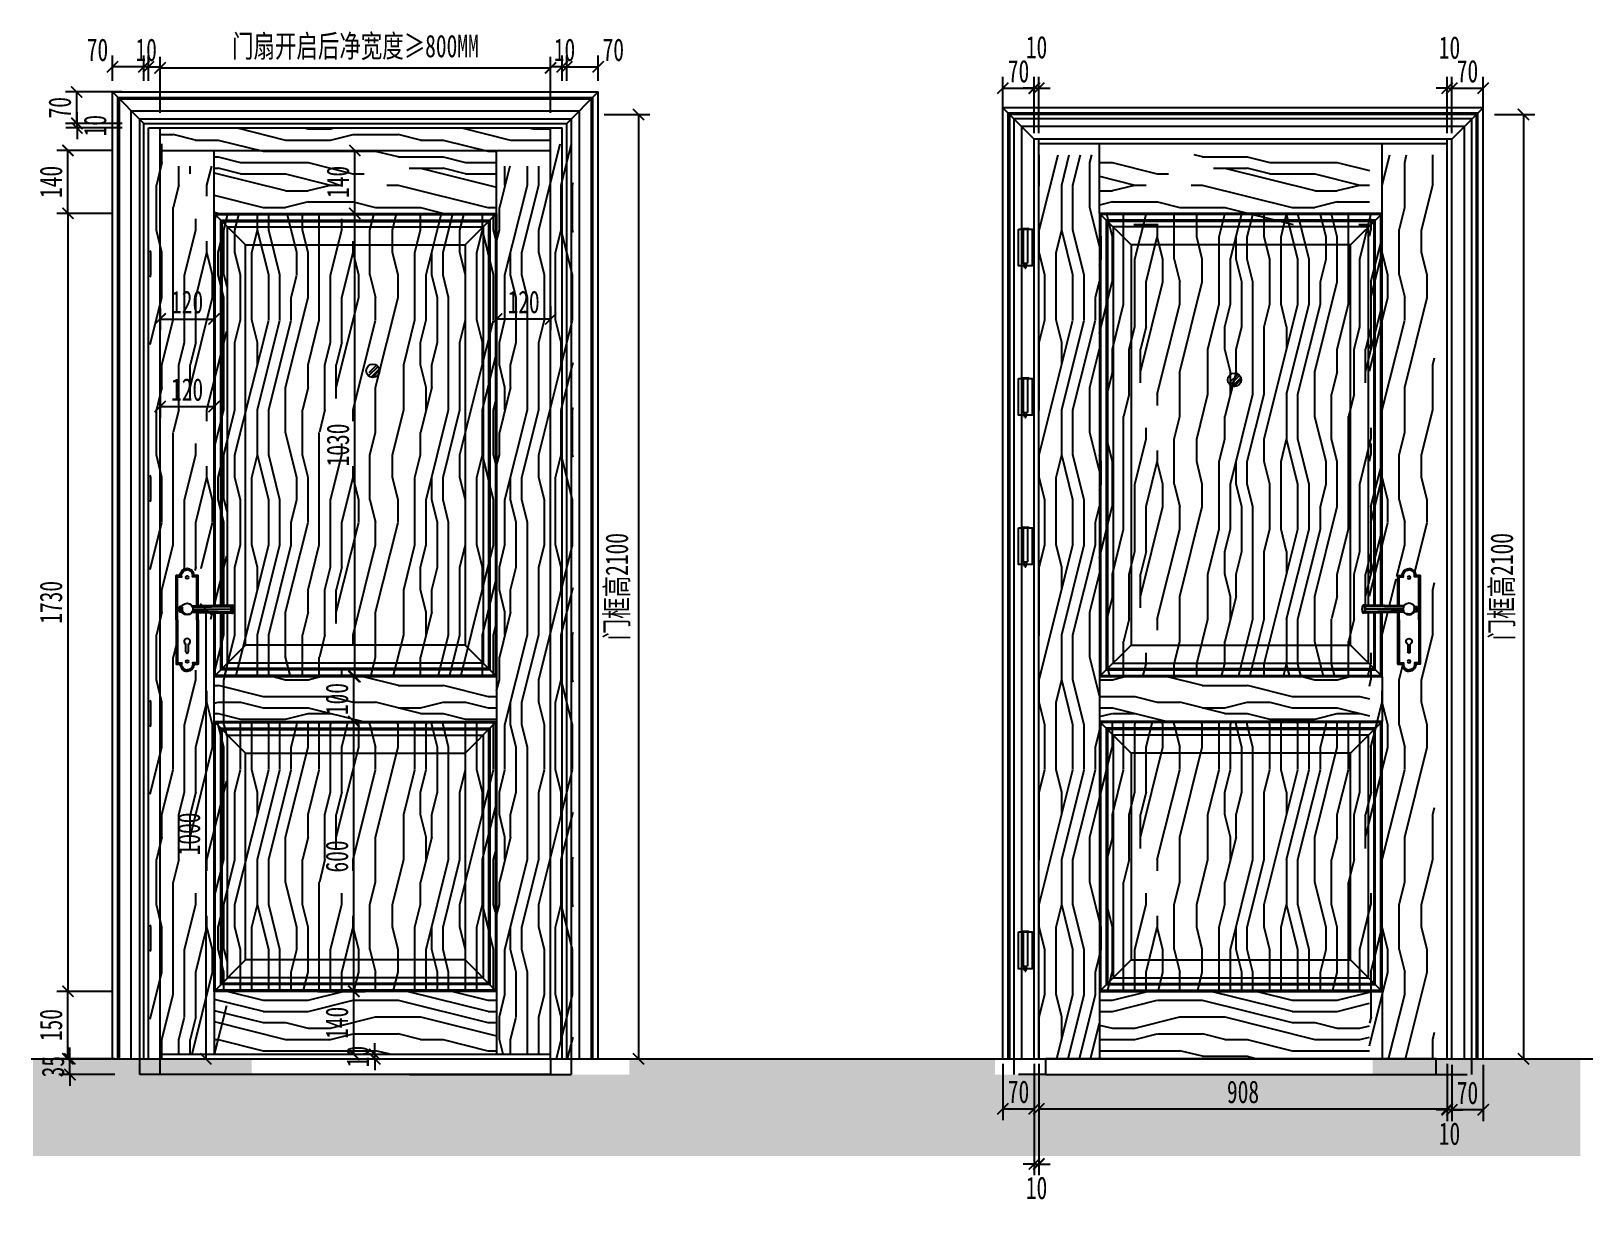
# Model space of a CAD drawing. Header units: millimetres. Extents: x 51249 to 2766742, y -599687 to -1280.
# Drawn here: x 55142 to 58613, y -121902 to -119297 of the extents above; entities that cross this region are included whole.
import ezdxf

# ---------------------------------------------------------------- set-up
doc = ezdxf.new("R2010")
doc.units = ezdxf.units.MM
doc.header["$LTSCALE"] = 10
doc.header["$PDMODE"] = 3
doc.linetypes.add('DASH', pattern=[0.35, 0.25, -0.1])
doc.layers.add('D-Detail(节点图层)', color=134, linetype='Continuous')
doc.layers.add('E-立面造型线', color=3, linetype='Continuous')
doc.styles.add('DIM', font='SimSun.ttf', dxfattribs={"width": 0.7})
doc.dimstyles.new('25', dxfattribs={"dimscale": 25, "dimtxt": 2, "dimasz": 1, "dimexe": 1, "dimexo": 1, "dimgap": 0.5, "dimtad": 1, "dimdec": 0, "dimzin": 0, "dimdsep": 46, "dimtxsty": 'DIM', "dimblk": 'ARCHTICK', "dimcen": 0, "dimclrd": 5, "dimclre": 5, "dimclrt": 35, "dimadec": 0, "dimazin": 0, "dimtfac": 0.5, "dimtdec": 0, "dimtix": 1, "dimtmove": 2, "dimatfit": 2, "dimldrblk": 'A', "dimfxl": 0, "dimtolj": 1, "dimtzin": 0, "dimlwd": -1, "dimlwe": -1, "dimarcsym": 0})
pattern_1 = [(90, (-5305.4, -189.43), (-500, 3e-14), [100, -150, 50, -200]), (90, (-5317.9, 160.57), (-500, 3e-14), [100, -400]), (90, (-5342.9, 110.57), (-500, 3e-14), [50, -450]), (90, (-5355.4, -164.43), (-500, 3e-14), [25, -350, 25, -100]), (90, (-5380.4, 10.57), (-500, 3e-14), [100, -150, 25, -225]), (90, (-5392.9, -114.43), (-500, 3e-14), [75, -425]), (90, (-5405.4, 10.57), (-500, 3e-14), [150, -350]), (90, (-5417.9, -139.43), (-500, 3e-14), [100, -400]), (90, (-5430.4, 60.57), (-500, 3e-14), [250, -250]), (90, (-5455.4, -89.43), (-500, 3e-14), [50, -150, 100, -200]), (90, (-5467.9, 260.57), (-500, 3e-14), [100, -400]), (90, (-5480.4, 160.57), (-500, 3e-14), [50, -450]), (90, (-5492.9, 60.57), (-500, 3e-14), [50, -450]), (90, (-5505.4, -189.43), (-500, 3e-14), [100, -400]), (90, (-5517.9, 60.57), (-500, 3e-14), [100, -400]), (90, (-5542.9, 60.57), (-500, 3e-14), [100, -100, 100, -200]), (90, (-5567.9, -39.43), (-500, 3e-14), [50, -250, 100, -100]), (90, (-5580.4, 60.57), (-500, 3e-14), [150, -350]), (90, (-5605.4, 60.57), (-500, 3e-14), [100, -400]), (90, (-5617.9, -139.43), (-500, 3e-14), [150, -200, 50, -100]), (90, (-5642.9, -139.43), (-500, 3e-14), [250, -250]), (90, (-5655.4, 160.57), (-500, 3e-14), [50, -450]), (90, (-5667.9, 10.57), (-500, 3e-14), [100, -400]), (90, (-5680.4, -89.43), (-500, 3e-14), [50, -200, 50, -200]), (90, (-5692.9, -139.43), (-500, 3e-14), [50, -150, 100, -200]), (90, (-5705.4, -39.43), (-500, 3e-14), [50, -250, 50, -150]), (90, (-5717.9, 60.57), (-500, 3e-14), [150, -350]), (90, (-5742.9, -139.43), (-500, 3e-14), [100, -400]), (90, (-5755.4, 110.57), (-500, 3e-14), [50, -450]), (90, (-5767.9, 210.57), (-500, 3e-14), [50, -450]), (104.03624, (-5342.91, 160.57), (2e-08, 500), [51.5, -2010.0528]), (104.03624, (-5455.41, 210.57), (2e-08, 500), [51.5, -2010.0528]), (104.03624, (-5755.41, 160.57), (2e-08, 500), [51.5, -2010.0528]), (104.03624, (-5567.91, 10.57), (2e-08, 500), [51.5, -2010.0528]), (104.03624, (-5642.91, 110.57), (2e-08, 500), [51.5, -2010.0528]), (104.03624, (-5605.41, 160.57), (2e-08, 500), [51.5, -2010.0528]), (104.03624, (-5692.91, -89.43), (2e-08, 500), [51.5, -2010.0528]), (104.03624, (-5667.91, 110.57), (2e-08, 500), [51.5, -2010.0528]), (104.03624, (-5480.41, 210.57), (2e-08, 500), [103, -1958.5528]), (104.03624, (-5517.91, 160.57), (2e-08, 500), [103, -1958.5528]), (104.03624, (-5542.91, 160.57), (2e-08, 500), [103, -1958.5528]), (255.96376, (-5380.41, 10.57), (2e-08, -500), [51.5, -103, 51.5, -1855.5528]), (255.96376, (-5455.41, -89.43), (2e-08, -500), [51.5, -2010.0528]), (255.96376, (-5680.41, -89.43), (2e-08, -500), [103, -1958.5528]), (284.03624, (-5317.91, 160.57), (-2e-08, -500), [51.5, -2010.0528]), (75.96376, (-5317.91, 260.57), (-2e-08, 500), [51.5, -2010.0528]), (75.96376, (-5492.91, 110.57), (-2e-08, 500), [51.5, -2010.0528]), (75.96376, (-5580.41, 210.57), (-2e-08, 500), [51.5, -2010.0528]), (75.96376, (-5617.91, 10.57), (-2e-08, 500), [51.5, -2010.0528]), (75.96376, (-5680.41, -39.43), (-2e-08, 500), [51.5, -2010.0528]), (75.96376, (-5705.41, 10.57), (-2e-08, 500), [51.5, -2010.0528]), (75.96376, (-5617.91, 10.57), (-2e-08, 500), [51.5, -2010.0528]), (75.96376, (-5692.91, 160.57), (-2e-08, 500), [206, -1855.5528]), (75.96376, (-5355.41, -139.43), (-2e-08, 500), [206, -1855.5528]), (75.96376, (-5392.91, -89.43), (-2e-08, 500), [206, -1855.5528]), (75.96376, (-5417.91, -39.43), (-2e-08, 500), [51.5, -103, 103, -1804.0528]), (75.96376, (-5455.41, -39.43), (-2e-08, 500), [103, -103, 103, -1752.5528]), (75.96376, (-5505.41, -89.43), (-2e-08, 500), [206, -1855.5528]), (75.96376, (-5542.91, -139.43), (-2e-08, 500), [206, -1855.5528]), (75.96376, (-5567.91, -139.43), (-2e-08, 500), [206, -1855.5528]), (75.96376, (-5717.91, 210.57), (-2e-08, 500), [51.5, -2010.0528]), (75.96377, (-5767.91, 260.57), (-0.0001, 500), [103, -1958.5528]), (75.96377, (-5742.91, -39.43), (-0.0001, 500), [103, -1958.5528]), (75.96376, (-5305.41, -89.43), (-9e-06, 500), [206, -1855.5528]), (75.96376, (-5655.41, 210.57), (-9e-06, 500), [154.5, -1907.0528]), (75.96376, (-5617.91, 260.57), (-9e-06, 500), [309, -1752.5528])]

msp = doc.modelspace()

# ---------------------------------------------------------------- blocks, each defined once
blk = doc.blocks.new('SDSGGH')
at = {"color": 146}
blk.add_wipeout([(2772282, -599409.1), (2772277.5, -599398.2), (2772266.6, -599393.6), (2772255.7, -599398.2), (2772251.2, -599409.1), (2772241.9, -599409.1), (2772241.9, -599606.3), (2772251.2, -599606.3), (2772255.7, -599617.2), (2772266.6, -599621.8), (2772277.5, -599617.2), (2772282, -599606.3), (2772291.4, -599606.3), (2772291.4, -599491), (2772368.2, -599492.5), (2772370.5, -599483.7), (2772368.2, -599474.9), (2772291.4, -599476.4), (2772291.4, -599409.1)], dxfattribs=at).dxf.layer = 'E-立面造型线'
at = {"layer": 'E-立面造型线', "color": 146}
for p, q in [((2772277.5, -599476.7), (2772363.7, -599475)), ((2772277.5, -599490.7), (2772363.7, -599492.4)), ((2772365.9, -599475), (2772368.2, -599474.9))]:
    blk.add_line(p, q, dxfattribs=at)
at = {"layer": 'E-立面造型线', "color": 251}
for p, q in [((2772278.9, -599479.6), (2772363.7, -599477.9)), ((2772278.9, -599487.8), (2772363.7, -599489.5)), ((2772279.6, -599483.7), (2772363.7, -599483.7)), ((2772363.7, -599475), (2772363.7, -599492.4)), ((2772365.9, -599475), (2772365.9, -599492.4)), ((2772365.9, -599492.4), (2772368.2, -599492.5))]:
    blk.add_line(p, q, dxfattribs=at)
at = {"layer": 'E-立面造型线', "color": 146}
blk.add_lwpolyline([(2772282, -599409.1), (2772277.5, -599398.2), (2772266.6, -599393.6), (2772255.7, -599398.2), (2772251.2, -599409.1), (2772241.9, -599409.1), (2772241.9, -599606.3), (2772251.2, -599606.3), (2772255.7, -599617.2), (2772266.6, -599621.8), (2772277.5, -599617.2), (2772282, -599606.3), (2772291.4, -599606.3), (2772291.4, -599491), (2772368.2, -599492.5), (2772370.5, -599483.7), (2772368.2, -599474.9), (2772291.4, -599476.4), (2772291.4, -599409.1)], close=True, dxfattribs=at)
for points in [[(2772241.9, -599409.1, 0.000029), (2772251.2, -599409.1, -0.41565), (2772266.6, -599393.6, -0.41565)], [(2772241.9, -599606.3, -0.000029), (2772251.2, -599606.3, 0.41565), (2772266.6, -599621.8, 0.41565)], [(2772291.4, -599606.3, 0.000029), (2772282, -599606.3, -0.41565), (2772266.6, -599621.8, -0.41565)]]:
    blk.add_lwpolyline(points, format="xyb", dxfattribs=at)
for points in [[(2772241.9, -599507.7), (2772241.9, -599409.1)], [(2772241.9, -599507.7), (2772241.9, -599606.3)], [(2772291.4, -599507.7), (2772291.4, -599606.3)]]:
    blk.add_lwpolyline(points, dxfattribs=at)
at = {"layer": 'E-立面造型线', "color": 251}
for points in [[(2772244.9, -599507.7), (2772244.9, -599412.1, 0.00003), (2772254.6, -599412.1, -0.489494), (2772266.6, -599396.6, -0.489494)], [(2772291.4, -599409.1, -0.000029), (2772282, -599409.1, 0.41565), (2772266.6, -599393.6, 0.41565)], [(2772288.4, -599476.5), (2772288.4, -599412.1, -0.00003), (2772278.7, -599412.1, 0.489494), (2772266.6, -599396.6)], [(2772244.9, -599507.7), (2772244.9, -599603.3, -0.00003), (2772254.6, -599603.3, 0.489494), (2772266.6, -599618.8, 0.489494)], [(2772288.4, -599507.7), (2772288.4, -599603.3, 0.00003), (2772278.7, -599603.3, -0.489494), (2772266.6, -599618.8, -0.489494)]]:
    blk.add_lwpolyline(points, format="xyb", dxfattribs=at)
for points in [[(2772291.4, -599476.4), (2772291.4, -599409.1)], [(2772250.1, -599479.2), (2772248.3, -599479.2)], [(2772248.3, -599488.2), (2772250.1, -599488.2)], [(2772255.2, -599477.6), (2772250.1, -599477.6), (2772250.1, -599489.8), (2772255.2, -599489.8)], [(2772288.4, -599507.7), (2772288.4, -599490.9)], [(2772291.4, -599507.7), (2772291.4, -599491)], [(2772264.1, -599578.8), (2772264.1, -599561.8)], [(2772269.1, -599561.8), (2772269.1, -599578.8)]]:
    blk.add_lwpolyline(points, dxfattribs=at)
for centre, radius in [((2772266.6, -599413.2), 3.15), ((2772266.6, -599483.7), 13), ((2772266.6, -599600.1), 3.15)]:
    blk.add_circle(centre, radius, dxfattribs=at)
for centre, radius, start, end in [((2772261.1, -599483.7), 13.5, 160.6054, 199.3946), ((2772266.6, -599483.7), 11.1, 160.3295, 299.3735), ((2772364.8, -599474.9), 1.11, 183.2537, 358.9792), ((2772364.8, -599492.5), 1.11, 1.0209, 176.7463), ((2772266.6, -599555.7), 6.59, 291.9946, 248.0054), ((2772266.6, -599579), 2.47, 176.8102, 3.1899)]:
    blk.add_arc(centre, radius, start, end, dxfattribs=at)
at = {"layer": 'E-立面造型线', "color": 146}
blk.add_arc((2772352.8, -599483.7), 17.8, 330.2154, 29.6167, dxfattribs=at)
blk = doc.blocks.new('DFDFGGG')
at = {"layer": 'D-Detail(节点图层)', "color": 251, "ltscale": 0.15}
for p, q in [((61909.4, -121110.6), (61909.4, -121186.5)), ((61919.4, -121110.6), (61919.4, -121186.5)), ((61909.4, -121186.5), (61919.4, -121186.5)), ((61913.5, -121197.5), (61911.3, -121186.5)), ((61913.5, -121197.5), (61915.3, -121197.5)), ((61915.3, -121197.5), (61917.5, -121186.5))]:
    blk.add_line(p, q, dxfattribs=at)
for points in [[(61899.4, -121110.6), (61929.4, -121110.6), (61929.4, -121192.6), (61899.4, -121192.6)], [(61907.4, -121109.1), (61921.6, -121109.1), (61921.6, -121110.6), (61907.4, -121110.6)]]:
    blk.add_lwpolyline(points, close=True, dxfattribs=at)
blk = doc.blocks.new('_ArchTick')
at = {"color": 0, "linetype": 'ByBlock', "const_width": 0.15}
blk.add_lwpolyline([(-0.5, -0.5), (0.5, 0.5)], dxfattribs=at)
blk = doc.blocks.new('*D1074')
at = {"layer": 'D-Detail(节点图层)', "color": 5, "ltscale": 0.15}
for p, q in [((55428.1, -119478.6), (55428.1, -119353.6)), ((55428.1, -119378.6), (56296.1, -119378.6)), ((56296.1, -119478.6), (56296.1, -119353.6))]:
    blk.add_line(p, q, dxfattribs=at)
at = {"layer": 'Defpoints', "color": 0, "ltscale": 0.15}
for p in [(56296.1, -119378.6), (55428.1, -119663.6), (56296.1, -119663.6)]:
    blk.add_point(p, dxfattribs=at)
at = {"layer": 'D-Detail(节点图层)', "color": 5, "ltscale": 0.15, "xscale": 25, "yscale": 25, "zscale": 25, "rotation": 180}
blk.add_blockref('_ArchTick', (55428.1, -119378.6), dxfattribs=at)
at = {"layer": 'D-Detail(节点图层)', "color": 5, "ltscale": 0.15, "xscale": 25, "yscale": 25, "zscale": 25}
blk.add_blockref('_ArchTick', (56296.1, -119378.6), dxfattribs=at)
at = {"layer": 'D-Detail(节点图层)', "color": 35, "ltscale": 0.15, "insert": (55862.1, -119333.2), "char_height": 50, "attachment_point": 5, "style": 'DIM'}
blk.add_mtext('\\A1;门扇开启后净宽度≥800MM', dxfattribs=at)
blk = doc.blocks.new('A')
for p, q in [((-1.44, 1.15), (-1.09, 1.44)), ((-1.09, 1.44), (0, 0)), ((-0.37, 0), (-2.13, 0)), ((-1.44, 1.15), (-0.37, 0)), ((-1.44, -1.15), (-0.37, 0)), ((-1.09, -1.44), (0, 0)), ((-1.44, -1.15), (-1.09, -1.44))]:
    blk.add_line(p, q)
for points in [[(-1.44, 1.15), (-1.09, 1.44), (-0.37, 0), (0, 0)], [(-1.44, -1.15), (-1.09, -1.44), (-0.37, 0), (0, 0)]]:
    blk.add_solid(points)
blk = doc.blocks.new('*D1075')
at = {"layer": 'D-Detail(节点图层)', "color": 5, "ltscale": 0.15}
for p, q in [((55227.6, -121582.1), (55227.6, -121557.1)), ((55327.6, -121582.1), (55202.6, -121582.1)), ((55227.6, -121617.1), (55227.6, -121582.1)), ((55327.6, -121617.1), (55202.6, -121617.1)), ((55227.6, -121617.1), (55227.6, -121642.1))]:
    blk.add_line(p, q, dxfattribs=at)
at = {"layer": 'Defpoints', "color": 0, "ltscale": 0.15}
for p in [(55227.6, -121582.1), (55562.2, -121582.1), (55562.2, -121617.1)]:
    blk.add_point(p, dxfattribs=at)
at = {"layer": 'D-Detail(节点图层)', "color": 5, "ltscale": 0.15, "xscale": 25, "yscale": 25, "zscale": 25}
for p, rotation in [((55227.6, -121582.1), 270), ((55227.6, -121617.1), 90)]:
    blk.add_blockref('_ArchTick', p, dxfattribs=dict(at, rotation=rotation))
at = {"layer": 'D-Detail(节点图层)', "color": 35, "ltscale": 0.15, "insert": (55190.1, -121599.6), "char_height": 50, "attachment_point": 5, "rotation": 90, "style": 'DIM'}
blk.add_mtext('\\A1;35', dxfattribs=at)
blk = doc.blocks.new('*D1062')
at = {"layer": 'D-Detail(节点图层)', "color": 5, "ltscale": 0.15}
for p, q in [((55323.2, -121432.1), (55198.2, -121432.1)), ((55223.2, -121582.1), (55223.2, -121432.1)), ((55323.2, -121582.1), (55198.2, -121582.1))]:
    blk.add_line(p, q, dxfattribs=at)
at = {"layer": 'Defpoints', "color": 0, "ltscale": 0.15}
for p in [(55223.2, -121432.1), (55358.6, -121432.1), (55358.6, -121582.1)]:
    blk.add_point(p, dxfattribs=at)
at = {"layer": 'D-Detail(节点图层)', "color": 5, "ltscale": 0.15, "xscale": 25, "yscale": 25, "zscale": 25}
for p, rotation in [((55223.2, -121432.1), 90), ((55223.2, -121582.1), 270)]:
    blk.add_blockref('_ArchTick', p, dxfattribs=dict(at, rotation=rotation))
at = {"layer": 'D-Detail(节点图层)', "color": 35, "ltscale": 0.15, "insert": (55185.7, -121507.1), "char_height": 50, "attachment_point": 5, "rotation": 90, "style": 'DIM'}
blk.add_mtext('\\A1;150', dxfattribs=at)
blk = doc.blocks.new('*D1076')
at = {"layer": 'D-Detail(节点图层)', "color": 5, "ltscale": 0.15}
for p, q in [((55323.2, -119562.1), (55198.2, -119562.1)), ((55223.2, -119702.1), (55223.2, -119562.1)), ((55323.2, -119702.1), (55198.2, -119702.1))]:
    blk.add_line(p, q, dxfattribs=at)
at = {"layer": 'Defpoints', "color": 0, "ltscale": 0.15}
for p in [(55223.2, -119562.1), (55548.1, -119562.1), (55548.1, -119702.1)]:
    blk.add_point(p, dxfattribs=at)
at = {"layer": 'D-Detail(节点图层)', "color": 5, "ltscale": 0.15, "xscale": 25, "yscale": 25, "zscale": 25}
for p, rotation in [((55223.2, -119562.1), 90), ((55223.2, -119702.1), 270)]:
    blk.add_blockref('_ArchTick', p, dxfattribs=dict(at, rotation=rotation))
at = {"layer": 'D-Detail(节点图层)', "color": 35, "ltscale": 0.15, "insert": (55185.7, -119632.1), "char_height": 50, "attachment_point": 5, "rotation": 90, "style": 'DIM'}
blk.add_mtext('\\A1;140', dxfattribs=at)
blk = doc.blocks.new('*D1077')
at = {"layer": 'D-Detail(节点图层)', "color": 5, "ltscale": 0.15}
for p, q in [((55243.4, -119502.1), (55243.4, -119477.1)), ((55343.4, -119502.1), (55218.4, -119502.1)), ((55343.4, -119512.1), (55218.4, -119512.1)), ((55243.4, -119512.1), (55243.4, -119502.1)), ((55243.4, -119512.1), (55243.4, -119537.1))]:
    blk.add_line(p, q, dxfattribs=at)
at = {"layer": 'Defpoints', "color": 0, "ltscale": 0.15}
for p in [(55243.4, -119502.1), (55579.1, -119512.1), (55582.1, -119502.1)]:
    blk.add_point(p, dxfattribs=at)
at = {"layer": 'D-Detail(节点图层)', "color": 5, "ltscale": 0.15, "xscale": 25, "yscale": 25, "zscale": 25}
for p, rotation in [((55243.4, -119502.1), 270), ((55243.4, -119512.1), 90)]:
    blk.add_blockref('_ArchTick', p, dxfattribs=dict(at, rotation=rotation))
at = {"layer": 'D-Detail(节点图层)', "color": 35, "ltscale": 0.15, "insert": (55283.7, -119507.1), "char_height": 50, "attachment_point": 5, "rotation": 90, "style": 'DIM'}
blk.add_mtext('\\A1;10', dxfattribs=at)
blk = doc.blocks.new('*D1078')
at = {"layer": 'D-Detail(节点图层)', "color": 5, "ltscale": 0.15}
for p, q in [((55342.7, -119432.1), (55217.7, -119432.1)), ((55242.7, -119502.1), (55242.7, -119432.1)), ((55342.7, -119502.1), (55217.7, -119502.1))]:
    blk.add_line(p, q, dxfattribs=at)
at = {"layer": 'Defpoints', "color": 0, "ltscale": 0.15}
for p in [(55242.7, -119432.1), (55566.8, -119432.1), (55582.1, -119502.1)]:
    blk.add_point(p, dxfattribs=at)
at = {"layer": 'D-Detail(节点图层)', "color": 5, "ltscale": 0.15, "xscale": 25, "yscale": 25, "zscale": 25}
for p, rotation in [((55242.7, -119432.1), 90), ((55242.7, -119502.1), 270)]:
    blk.add_blockref('_ArchTick', p, dxfattribs=dict(at, rotation=rotation))
at = {"layer": 'D-Detail(节点图层)', "color": 35, "ltscale": 0.15, "insert": (55205.2, -119467.1), "char_height": 50, "attachment_point": 5, "rotation": 90, "style": 'DIM'}
blk.add_mtext('\\A1;70', dxfattribs=at)
blk = doc.blocks.new('*D1079')
at = {"layer": 'D-Detail(节点图层)', "color": 5, "ltscale": 0.15}
for p, q in [((55905.2, -121572.1), (55905.2, -121547.1)), ((55805.2, -121572.1), (55930.2, -121572.1)), ((55805.2, -121582.1), (55930.2, -121582.1)), ((55905.2, -121582.1), (55905.2, -121572.1)), ((55905.2, -121582.1), (55905.2, -121607.1))]:
    blk.add_line(p, q, dxfattribs=at)
at = {"layer": 'Defpoints', "color": 0, "ltscale": 0.15}
for p in [(55690.3, -121572.1, 0), (55690.3, -121582.1), (55905.2, -121572.1)]:
    blk.add_point(p, dxfattribs=at)
at = {"layer": 'D-Detail(节点图层)', "color": 5, "ltscale": 0.15, "xscale": 25, "yscale": 25, "zscale": 25}
for p, rotation in [((55905.2, -121572.1), 270), ((55905.2, -121582.1), 90)]:
    blk.add_blockref('_ArchTick', p, dxfattribs=dict(at, rotation=rotation))
at = {"layer": 'D-Detail(节点图层)', "color": 35, "ltscale": 0.15, "insert": (55867.7, -121577.1), "char_height": 50, "attachment_point": 5, "rotation": 90, "style": 'DIM'}
blk.add_mtext('\\A1;10', dxfattribs=at)
blk = doc.blocks.new('*D1080')
at = {"layer": 'D-Detail(节点图层)', "color": 5, "ltscale": 0.15}
for p, q in [((55428.1, -120078.4), (55428.1, -120156.6)), ((55548.1, -120078.4), (55548.1, -120156.6)), ((55428.1, -120131.6), (55548.1, -120131.6))]:
    blk.add_line(p, q, dxfattribs=at)
at = {"layer": 'Defpoints', "color": 0, "ltscale": 0.15}
for p in [(55428.1, -120053.4), (55548.1, -120053.4), (55548.1, -120131.6)]:
    blk.add_point(p, dxfattribs=at)
at = {"layer": 'D-Detail(节点图层)', "color": 5, "ltscale": 0.15, "xscale": 25, "yscale": 25, "zscale": 25, "rotation": 180}
blk.add_blockref('_ArchTick', (55428.1, -120131.6), dxfattribs=at)
at = {"layer": 'D-Detail(节点图层)', "color": 5, "ltscale": 0.15, "xscale": 25, "yscale": 25, "zscale": 25}
blk.add_blockref('_ArchTick', (55548.1, -120131.6), dxfattribs=at)
at = {"layer": 'D-Detail(节点图层)', "color": 35, "ltscale": 0.15, "insert": (55488.1, -120094.1), "char_height": 50, "attachment_point": 5, "style": 'DIM'}
blk.add_mtext('\\A1;120', dxfattribs=at)
blk = doc.blocks.new('*D1064')
at = {"layer": 'D-Detail(节点图层)', "color": 5, "ltscale": 0.15}
for p, q in [((56415.1, -119482.1), (56516.5, -119482.1)), ((56491.5, -119482.1), (56491.5, -121582.1)), ((56427.1, -121582.1), (56516.5, -121582.1))]:
    blk.add_line(p, q, dxfattribs=at)
at = {"layer": 'Defpoints', "color": 0, "ltscale": 0.15}
for p in [(56390.1, -119482.1), (56402.1, -121582.1, 0), (56491.5, -121582.1)]:
    blk.add_point(p, dxfattribs=at)
at = {"layer": 'D-Detail(节点图层)', "color": 5, "ltscale": 0.15, "xscale": 25, "yscale": 25, "zscale": 25}
for p, rotation in [((56491.5, -119482.1), 90), ((56491.5, -121582.1), 270)]:
    blk.add_blockref('_ArchTick', p, dxfattribs=dict(at, rotation=rotation))
at = {"layer": 'D-Detail(节点图层)', "color": 35, "ltscale": 0.15, "insert": (56445.9, -120532.1), "char_height": 50, "attachment_point": 5, "rotation": 90, "style": 'DIM'}
blk.add_mtext('\\A1;门框高2100', dxfattribs=at)
blk = doc.blocks.new('*D1081')
at = {"layer": 'D-Detail(节点图层)', "color": 5, "ltscale": 0.15}
for p, q in [((57301.4, -121593.2), (57301.4, -121718.2)), ((57371.4, -121593.2), (57371.4, -121718.2)), ((57301.4, -121693.2), (57371.4, -121693.2))]:
    blk.add_line(p, q, dxfattribs=at)
at = {"layer": 'Defpoints', "color": 0, "ltscale": 0.15}
for p in [(57301.4, -121390.8, 0), (57371.4, -121390.8, 0), (57371.4, -121693.2)]:
    blk.add_point(p, dxfattribs=at)
at = {"layer": 'D-Detail(节点图层)', "color": 5, "ltscale": 0.15, "xscale": 25, "yscale": 25, "zscale": 25, "rotation": 180}
blk.add_blockref('_ArchTick', (57301.4, -121693.2), dxfattribs=at)
at = {"layer": 'D-Detail(节点图层)', "color": 5, "ltscale": 0.15, "xscale": 25, "yscale": 25, "zscale": 25}
blk.add_blockref('_ArchTick', (57371.4, -121693.2), dxfattribs=at)
at = {"layer": 'D-Detail(节点图层)', "color": 35, "ltscale": 0.15, "insert": (57336.4, -121655.7), "char_height": 50, "attachment_point": 5, "style": 'DIM'}
blk.add_mtext('\\A1;70', dxfattribs=at)
blk = doc.blocks.new('*D1082')
at = {"layer": 'D-Detail(节点图层)', "color": 5, "ltscale": 0.15}
for p, q in [((57371.4, -121716.1), (57371.4, -121841.1)), ((57381.4, -121716.1), (57381.4, -121841.1)), ((57371.4, -121816.1), (57346.4, -121816.1)), ((57371.4, -121816.1), (57381.4, -121816.1)), ((57381.4, -121816.1), (57406.4, -121816.1))]:
    blk.add_line(p, q, dxfattribs=at)
at = {"layer": 'Defpoints', "color": 0, "ltscale": 0.15}
for p in [(57381.4, -121416.8, 0), (57371.4, -121539.5, 0), (57381.4, -121816.1)]:
    blk.add_point(p, dxfattribs=at)
at = {"layer": 'D-Detail(节点图层)', "color": 5, "ltscale": 0.15, "xscale": 25, "yscale": 25, "zscale": 25}
blk.add_blockref('_ArchTick', (57371.4, -121816.1), dxfattribs=at)
at = {"layer": 'D-Detail(节点图层)', "color": 5, "ltscale": 0.15, "xscale": 25, "yscale": 25, "zscale": 25, "rotation": 180}
blk.add_blockref('_ArchTick', (57381.4, -121816.1), dxfattribs=at)
at = {"layer": 'D-Detail(节点图层)', "color": 35, "ltscale": 0.15, "insert": (57376.4, -121869.5), "char_height": 50, "attachment_point": 5, "style": 'DIM'}
blk.add_mtext('\\A1;10', dxfattribs=at)
blk = doc.blocks.new('*D1083')
at = {"layer": 'D-Detail(节点图层)', "color": 5, "ltscale": 0.15}
for p, q in [((57381.4, -121593.4), (57381.4, -121718.4)), ((58289.4, -121593.4), (58289.4, -121718.4)), ((57381.4, -121693.4), (58289.4, -121693.4))]:
    blk.add_line(p, q, dxfattribs=at)
at = {"layer": 'Defpoints', "color": 0, "ltscale": 0.15}
for p in [(58289.4, -121359.1, 0), (57381.4, -121416.8, 0), (58289.4, -121693.4)]:
    blk.add_point(p, dxfattribs=at)
at = {"layer": 'D-Detail(节点图层)', "color": 5, "ltscale": 0.15, "xscale": 25, "yscale": 25, "zscale": 25, "rotation": 180}
blk.add_blockref('_ArchTick', (57381.4, -121693.4), dxfattribs=at)
at = {"layer": 'D-Detail(节点图层)', "color": 5, "ltscale": 0.15, "xscale": 25, "yscale": 25, "zscale": 25}
blk.add_blockref('_ArchTick', (58289.4, -121693.4), dxfattribs=at)
at = {"layer": 'D-Detail(节点图层)', "color": 35, "ltscale": 0.15, "insert": (57835.4, -121655.9), "char_height": 50, "attachment_point": 5, "style": 'DIM'}
blk.add_mtext('\\A1;908', dxfattribs=at)
blk = doc.blocks.new('*D1065')
at = {"layer": 'D-Detail(节点图层)', "color": 5, "ltscale": 0.15}
for p, q in [((57301.4, -119523.7), (57301.4, -119398.7)), ((57371.4, -119523.7), (57371.4, -119398.7)), ((57301.4, -119423.7), (57371.4, -119423.7))]:
    blk.add_line(p, q, dxfattribs=at)
at = {"layer": 'Defpoints', "color": 0, "ltscale": 0.15}
for p in [(57371.4, -119423.7), (57301.4, -119726, 0), (57371.4, -119726, 0)]:
    blk.add_point(p, dxfattribs=at)
at = {"layer": 'D-Detail(节点图层)', "color": 5, "ltscale": 0.15, "xscale": 25, "yscale": 25, "zscale": 25, "rotation": 180}
blk.add_blockref('_ArchTick', (57301.4, -119423.7), dxfattribs=at)
at = {"layer": 'D-Detail(节点图层)', "color": 5, "ltscale": 0.15, "xscale": 25, "yscale": 25, "zscale": 25}
blk.add_blockref('_ArchTick', (57371.4, -119423.7), dxfattribs=at)
at = {"layer": 'D-Detail(节点图层)', "color": 35, "ltscale": 0.15, "insert": (57336.4, -119386.2), "char_height": 50, "attachment_point": 5, "style": 'DIM'}
blk.add_mtext('\\A1;70', dxfattribs=at)
blk = doc.blocks.new('*D1066')
at = {"layer": 'D-Detail(节点图层)', "color": 5, "ltscale": 0.15}
for p, q in [((57371.4, -119523.7), (57371.4, -119398.7)), ((57381.4, -119523.7), (57381.4, -119398.7)), ((57371.4, -119423.7), (57346.4, -119423.7)), ((57371.4, -119423.7), (57381.4, -119423.7)), ((57381.4, -119423.7), (57406.4, -119423.7))]:
    blk.add_line(p, q, dxfattribs=at)
at = {"layer": 'Defpoints', "color": 0, "ltscale": 0.15}
for p in [(57381.4, -119423.7), (57381.4, -119700.3, 0), (57371.4, -119726, 0)]:
    blk.add_point(p, dxfattribs=at)
at = {"layer": 'D-Detail(节点图层)', "color": 5, "ltscale": 0.15, "xscale": 25, "yscale": 25, "zscale": 25}
blk.add_blockref('_ArchTick', (57371.4, -119423.7), dxfattribs=at)
at = {"layer": 'D-Detail(节点图层)', "color": 5, "ltscale": 0.15, "xscale": 25, "yscale": 25, "zscale": 25, "rotation": 180}
blk.add_blockref('_ArchTick', (57381.4, -119423.7), dxfattribs=at)
at = {"layer": 'D-Detail(节点图层)', "color": 35, "ltscale": 0.15, "insert": (57376.4, -119332.8), "char_height": 50, "attachment_point": 5, "style": 'DIM'}
blk.add_mtext('\\A1;10', dxfattribs=at)
blk = doc.blocks.new('*D1067')
at = {"layer": 'D-Detail(节点图层)', "color": 5, "ltscale": 0.15}
for p, q in [((58289.4, -119523.7), (58289.4, -119398.7)), ((58299.4, -119523.7), (58299.4, -119398.7)), ((58289.4, -119423.7), (58264.4, -119423.7)), ((58289.4, -119423.7), (58299.4, -119423.7)), ((58299.4, -119423.7), (58324.4, -119423.7))]:
    blk.add_line(p, q, dxfattribs=at)
at = {"layer": 'Defpoints', "color": 0, "ltscale": 0.15}
for p in [(58299.4, -119423.7), (58289.4, -119757.3, 0), (58299.4, -119758, 0)]:
    blk.add_point(p, dxfattribs=at)
at = {"layer": 'D-Detail(节点图层)', "color": 5, "ltscale": 0.15, "xscale": 25, "yscale": 25, "zscale": 25}
blk.add_blockref('_ArchTick', (58289.4, -119423.7), dxfattribs=at)
at = {"layer": 'D-Detail(节点图层)', "color": 5, "ltscale": 0.15, "xscale": 25, "yscale": 25, "zscale": 25, "rotation": 180}
blk.add_blockref('_ArchTick', (58299.4, -119423.7), dxfattribs=at)
at = {"layer": 'D-Detail(节点图层)', "color": 35, "ltscale": 0.15, "insert": (58294.4, -119333.6), "char_height": 50, "attachment_point": 5, "style": 'DIM'}
blk.add_mtext('\\A1;10', dxfattribs=at)
blk = doc.blocks.new('*D1068')
at = {"layer": 'D-Detail(节点图层)', "color": 5, "ltscale": 0.15}
for p, q in [((58299.4, -119523.7), (58299.4, -119398.7)), ((58369.4, -119523.7), (58369.4, -119398.7)), ((58299.4, -119423.7), (58369.4, -119423.7))]:
    blk.add_line(p, q, dxfattribs=at)
at = {"layer": 'Defpoints', "color": 0, "ltscale": 0.15}
for p in [(58369.4, -119423.7), (58299.4, -119758, 0), (58369.4, -119751.6, 0)]:
    blk.add_point(p, dxfattribs=at)
at = {"layer": 'D-Detail(节点图层)', "color": 5, "ltscale": 0.15, "xscale": 25, "yscale": 25, "zscale": 25, "rotation": 180}
blk.add_blockref('_ArchTick', (58299.4, -119423.7), dxfattribs=at)
at = {"layer": 'D-Detail(节点图层)', "color": 5, "ltscale": 0.15, "xscale": 25, "yscale": 25, "zscale": 25}
blk.add_blockref('_ArchTick', (58369.4, -119423.7), dxfattribs=at)
at = {"layer": 'D-Detail(节点图层)', "color": 35, "ltscale": 0.15, "insert": (58334.4, -119386.2), "char_height": 50, "attachment_point": 5, "style": 'DIM'}
blk.add_mtext('\\A1;70', dxfattribs=at)
blk = doc.blocks.new('*D1084')
at = {"layer": 'D-Detail(节点图层)', "color": 5, "ltscale": 0.15}
for p, q in [((55513.1, -120582.1), (55554.8, -120582.1)), ((55529.8, -120582.1), (55529.8, -121582.1)), ((55513.1, -121582.1), (55554.8, -121582.1))]:
    blk.add_line(p, q, dxfattribs=at)
at = {"layer": 'Defpoints', "color": 0, "ltscale": 0.15}
for p in [(55488.1, -120582.1), (55488.1, -121582.1), (55529.8, -121582.1)]:
    blk.add_point(p, dxfattribs=at)
at = {"layer": 'D-Detail(节点图层)', "color": 5, "ltscale": 0.15, "xscale": 25, "yscale": 25, "zscale": 25}
for p, rotation in [((55529.8, -120582.1), 90), ((55529.8, -121582.1), 270)]:
    blk.add_blockref('_ArchTick', p, dxfattribs=dict(at, rotation=rotation))
at = {"layer": 'D-Detail(节点图层)', "color": 35, "ltscale": 0.15, "insert": (55492.3, -121082.1), "char_height": 50, "attachment_point": 5, "rotation": 90, "style": 'DIM'}
blk.add_mtext('\\A1;1000', dxfattribs=at)
blk = doc.blocks.new('*D1085')
at = {"layer": 'D-Detail(节点图层)', "color": 5, "ltscale": 0.15}
for p, q in [((55428.1, -119912.5), (55428.1, -119962)), ((55548.1, -119912.5), (55548.1, -119962)), ((55428.1, -119937), (55548.1, -119937))]:
    blk.add_line(p, q, dxfattribs=at)
at = {"layer": 'Defpoints', "color": 0, "ltscale": 0.15}
for p in [(55428.1, -119887.5), (55548.1, -119887.5), (55548.1, -119937)]:
    blk.add_point(p, dxfattribs=at)
at = {"layer": 'D-Detail(节点图层)', "color": 5, "ltscale": 0.15, "xscale": 25, "yscale": 25, "zscale": 25, "rotation": 180}
blk.add_blockref('_ArchTick', (55428.1, -119937), dxfattribs=at)
at = {"layer": 'D-Detail(节点图层)', "color": 5, "ltscale": 0.15, "xscale": 25, "yscale": 25, "zscale": 25}
blk.add_blockref('_ArchTick', (55548.1, -119937), dxfattribs=at)
at = {"layer": 'D-Detail(节点图层)', "color": 35, "ltscale": 0.15, "insert": (55488.1, -119899.5), "char_height": 50, "attachment_point": 5, "style": 'DIM'}
blk.add_mtext('\\A1;120', dxfattribs=at)
blk = doc.blocks.new('*D1086')
at = {"layer": 'D-Detail(节点图层)', "color": 5, "ltscale": 0.15}
for p, q in [((56176.1, -119909.5), (56176.1, -119961.9)), ((56296.1, -119908.7), (56296.1, -119961.9)), ((56176.1, -119936.9), (56296.1, -119936.9))]:
    blk.add_line(p, q, dxfattribs=at)
at = {"layer": 'Defpoints', "color": 0, "ltscale": 0.15}
for p in [(56176.1, -119884.5, 0), (56296.1, -119883.7), (56296.1, -119936.9)]:
    blk.add_point(p, dxfattribs=at)
at = {"layer": 'D-Detail(节点图层)', "color": 5, "ltscale": 0.15, "xscale": 25, "yscale": 25, "zscale": 25, "rotation": 180}
blk.add_blockref('_ArchTick', (56176.1, -119936.9), dxfattribs=at)
at = {"layer": 'D-Detail(节点图层)', "color": 5, "ltscale": 0.15, "xscale": 25, "yscale": 25, "zscale": 25}
blk.add_blockref('_ArchTick', (56296.1, -119936.9), dxfattribs=at)
at = {"layer": 'D-Detail(节点图层)', "color": 35, "ltscale": 0.15, "insert": (56236.1, -119899.4), "char_height": 50, "attachment_point": 5, "style": 'DIM'}
blk.add_mtext('\\A1;120', dxfattribs=at)
blk = doc.blocks.new('*D1087')
at = {"layer": 'D-Detail(节点图层)', "color": 5, "ltscale": 0.15}
for p, q in [((55780, -121432.1), (55883.7, -121432.1)), ((55858.7, -121572.1), (55858.7, -121432.1)), ((55780, -121572.1), (55883.7, -121572.1))]:
    blk.add_line(p, q, dxfattribs=at)
at = {"layer": 'Defpoints', "color": 0, "ltscale": 0.15}
for p in [(55755, -121432.1, 0), (55858.7, -121432.1), (55755, -121572.1, 0)]:
    blk.add_point(p, dxfattribs=at)
at = {"layer": 'D-Detail(节点图层)', "color": 5, "ltscale": 0.15, "xscale": 25, "yscale": 25, "zscale": 25}
for p, rotation in [((55858.7, -121432.1), 90), ((55858.7, -121572.1), 270)]:
    blk.add_blockref('_ArchTick', p, dxfattribs=dict(at, rotation=rotation))
at = {"layer": 'D-Detail(节点图层)', "color": 35, "ltscale": 0.15, "insert": (55821.2, -121502.1), "char_height": 50, "attachment_point": 5, "rotation": 90, "style": 'DIM'}
blk.add_mtext('\\A1;140', dxfattribs=at)
blk = doc.blocks.new('*D1088')
at = {"layer": 'D-Detail(节点图层)', "color": 5, "ltscale": 0.15}
for p, q in [((55812, -120832.1), (55883.8, -120832.1)), ((55858.8, -121432.1), (55858.8, -120832.1)), ((55778.6, -121432.1), (55883.8, -121432.1))]:
    blk.add_line(p, q, dxfattribs=at)
at = {"layer": 'Defpoints', "color": 0, "ltscale": 0.15}
for p in [(55787, -120832.1, 0), (55858.8, -120832.1), (55753.6, -121432.1, 0)]:
    blk.add_point(p, dxfattribs=at)
at = {"layer": 'D-Detail(节点图层)', "color": 5, "ltscale": 0.15, "xscale": 25, "yscale": 25, "zscale": 25}
for p, rotation in [((55858.8, -120832.1), 90), ((55858.8, -121432.1), 270)]:
    blk.add_blockref('_ArchTick', p, dxfattribs=dict(at, rotation=rotation))
at = {"layer": 'D-Detail(节点图层)', "color": 35, "ltscale": 0.15, "insert": (55821.3, -121132.1), "char_height": 50, "attachment_point": 5, "rotation": 90, "style": 'DIM'}
blk.add_mtext('\\A1;600', dxfattribs=at)
blk = doc.blocks.new('*D1089')
at = {"layer": 'D-Detail(节点图层)', "color": 5, "ltscale": 0.15}
for p, q in [((55814.8, -120732.1), (55883.9, -120732.1)), ((55858.9, -120832.1), (55858.9, -120732.1)), ((55812, -120832.1), (55883.9, -120832.1))]:
    blk.add_line(p, q, dxfattribs=at)
at = {"layer": 'Defpoints', "color": 0, "ltscale": 0.15}
for p in [(55789.8, -120732.1, 0), (55858.9, -120732.1), (55787, -120832.1, 0)]:
    blk.add_point(p, dxfattribs=at)
at = {"layer": 'D-Detail(节点图层)', "color": 5, "ltscale": 0.15, "xscale": 25, "yscale": 25, "zscale": 25}
for p, rotation in [((55858.9, -120732.1), 90), ((55858.9, -120832.1), 270)]:
    blk.add_blockref('_ArchTick', p, dxfattribs=dict(at, rotation=rotation))
at = {"layer": 'D-Detail(节点图层)', "color": 35, "ltscale": 0.15, "insert": (55821.4, -120782.1), "char_height": 50, "attachment_point": 5, "rotation": 90, "style": 'DIM'}
blk.add_mtext('\\A1;100', dxfattribs=at)
blk = doc.blocks.new('*D1090')
at = {"layer": 'D-Detail(节点图层)', "color": 5, "ltscale": 0.15}
for p, q in [((55861, -119702.1), (55886, -119702.1)), ((55861, -120732.1), (55861, -119702.1)), ((55814.8, -120732.1), (55886, -120732.1))]:
    blk.add_line(p, q, dxfattribs=at)
at = {"layer": 'Defpoints', "color": 0, "ltscale": 0.15}
for p in [(55837.1, -119702.1), (55861, -119702.1), (55789.8, -120732.1, 0)]:
    blk.add_point(p, dxfattribs=at)
at = {"layer": 'D-Detail(节点图层)', "color": 5, "ltscale": 0.15, "xscale": 25, "yscale": 25, "zscale": 25}
for p, rotation in [((55861, -119702.1), 90), ((55861, -120732.1), 270)]:
    blk.add_blockref('_ArchTick', p, dxfattribs=dict(at, rotation=rotation))
at = {"layer": 'D-Detail(节点图层)', "color": 35, "ltscale": 0.15, "insert": (55823.5, -120217.1), "char_height": 50, "attachment_point": 5, "rotation": 90, "style": 'DIM'}
blk.add_mtext('\\A1;1030', dxfattribs=at)
blk = doc.blocks.new('*D1091')
at = {"layer": 'D-Detail(节点图层)', "color": 5, "ltscale": 0.15}
for p, q in [((55830.4, -119562.1), (55886, -119562.1)), ((55861, -119702.1), (55861, -119562.1)), ((55861, -119702.1), (55886, -119702.1))]:
    blk.add_line(p, q, dxfattribs=at)
at = {"layer": 'Defpoints', "color": 0, "ltscale": 0.15}
for p in [(55805.4, -119562.1, 0), (55861, -119562.1), (55837.1, -119702.1, 0)]:
    blk.add_point(p, dxfattribs=at)
at = {"layer": 'D-Detail(节点图层)', "color": 5, "ltscale": 0.15, "xscale": 25, "yscale": 25, "zscale": 25}
for p, rotation in [((55861, -119562.1), 90), ((55861, -119702.1), 270)]:
    blk.add_blockref('_ArchTick', p, dxfattribs=dict(at, rotation=rotation))
at = {"layer": 'D-Detail(节点图层)', "color": 35, "ltscale": 0.15, "insert": (55823.5, -119632.1), "char_height": 50, "attachment_point": 5, "rotation": 90, "style": 'DIM'}
blk.add_mtext('\\A1;140', dxfattribs=at)
blk = doc.blocks.new('*D1069')
at = {"layer": 'D-Detail(节点图层)', "color": 5, "ltscale": 0.15}
for p, q in [((58299.4, -121595.5), (58299.4, -121720.5)), ((58369.4, -121595.5), (58369.4, -121720.5)), ((58369.4, -121695.5), (58299.4, -121695.5))]:
    blk.add_line(p, q, dxfattribs=at)
at = {"layer": 'Defpoints', "color": 0, "ltscale": 0.15}
for p in [(58299.4, -121393.1, 0), (58369.4, -121393.1, 0), (58299.4, -121695.5)]:
    blk.add_point(p, dxfattribs=at)
at = {"layer": 'D-Detail(节点图层)', "color": 5, "ltscale": 0.15, "xscale": 25, "yscale": 25, "zscale": 25, "rotation": 180}
blk.add_blockref('_ArchTick', (58299.4, -121695.5), dxfattribs=at)
at = {"layer": 'D-Detail(节点图层)', "color": 5, "ltscale": 0.15, "xscale": 25, "yscale": 25, "zscale": 25}
blk.add_blockref('_ArchTick', (58369.4, -121695.5), dxfattribs=at)
at = {"layer": 'D-Detail(节点图层)', "color": 35, "ltscale": 0.15, "insert": (58334.4, -121658), "char_height": 50, "attachment_point": 5, "style": 'DIM'}
blk.add_mtext('\\A1;70', dxfattribs=at)
blk = doc.blocks.new('*D1070')
at = {"layer": 'D-Detail(节点图层)', "color": 5, "ltscale": 0.15}
for p, q in [((58289.4, -121595.5), (58289.4, -121720.5)), ((58299.4, -121595.5), (58299.4, -121720.5)), ((58289.4, -121695.5), (58264.4, -121695.5)), ((58299.4, -121695.5), (58289.4, -121695.5)), ((58299.4, -121695.5), (58324.4, -121695.5))]:
    blk.add_line(p, q, dxfattribs=at)
at = {"layer": 'Defpoints', "color": 0, "ltscale": 0.15}
for p in [(58289.4, -121418.8, 0), (58299.4, -121418.8, 0), (58289.4, -121695.5)]:
    blk.add_point(p, dxfattribs=at)
at = {"layer": 'D-Detail(节点图层)', "color": 5, "ltscale": 0.15, "xscale": 25, "yscale": 25, "zscale": 25}
blk.add_blockref('_ArchTick', (58289.4, -121695.5), dxfattribs=at)
at = {"layer": 'D-Detail(节点图层)', "color": 5, "ltscale": 0.15, "xscale": 25, "yscale": 25, "zscale": 25, "rotation": 180}
blk.add_blockref('_ArchTick', (58299.4, -121695.5), dxfattribs=at)
at = {"layer": 'D-Detail(节点图层)', "color": 35, "ltscale": 0.15, "insert": (58294.4, -121748.8), "char_height": 50, "attachment_point": 5, "style": 'DIM'}
blk.add_mtext('\\A1;10', dxfattribs=at)
blk = doc.blocks.new('*D1092')
at = {"layer": 'D-Detail(节点图层)', "color": 5, "ltscale": 0.15}
for p, q in [((55322.1, -119407.1), (55322.1, -119351.1)), ((55392.1, -119376.1), (55322.1, -119376.1)), ((55392.1, -119407.1), (55392.1, -119351.1))]:
    blk.add_line(p, q, dxfattribs=at)
at = {"layer": 'Defpoints', "color": 0, "ltscale": 0.15}
for p in [(55322.1, -119376.1), (55322.1, -119432.1), (55392.1, -119432.1)]:
    blk.add_point(p, dxfattribs=at)
at = {"layer": 'D-Detail(节点图层)', "color": 5, "ltscale": 0.15, "xscale": 25, "yscale": 25, "zscale": 25, "rotation": 180}
blk.add_blockref('_ArchTick', (55322.1, -119376.1), dxfattribs=at)
at = {"layer": 'D-Detail(节点图层)', "color": 5, "ltscale": 0.15, "xscale": 25, "yscale": 25, "zscale": 25}
blk.add_blockref('_ArchTick', (55392.1, -119376.1), dxfattribs=at)
at = {"layer": 'D-Detail(节点图层)', "color": 35, "ltscale": 0.15, "insert": (55288.8, -119338.6), "char_height": 50, "attachment_point": 5, "style": 'DIM'}
blk.add_mtext('\\A1;70', dxfattribs=at)
blk = doc.blocks.new('*D1093')
at = {"layer": 'D-Detail(节点图层)', "color": 5, "ltscale": 0.15}
for p, q in [((55392.1, -119376.1), (55367.1, -119376.1)), ((55392.1, -119407.1), (55392.1, -119351.1)), ((55402.1, -119376.1), (55392.1, -119376.1)), ((55402.1, -119407.1), (55402.1, -119351.1)), ((55402.1, -119376.1), (55427.1, -119376.1))]:
    blk.add_line(p, q, dxfattribs=at)
at = {"layer": 'Defpoints', "color": 0, "ltscale": 0.15}
for p in [(55392.1, -119376.1), (55392.1, -119432.1), (55402.1, -119432.1)]:
    blk.add_point(p, dxfattribs=at)
at = {"layer": 'D-Detail(节点图层)', "color": 5, "ltscale": 0.15, "xscale": 25, "yscale": 25, "zscale": 25}
blk.add_blockref('_ArchTick', (55392.1, -119376.1), dxfattribs=at)
at = {"layer": 'D-Detail(节点图层)', "color": 5, "ltscale": 0.15, "xscale": 25, "yscale": 25, "zscale": 25, "rotation": 180}
blk.add_blockref('_ArchTick', (55402.1, -119376.1), dxfattribs=at)
at = {"layer": 'D-Detail(节点图层)', "color": 35, "ltscale": 0.15, "insert": (55397.1, -119338.6), "char_height": 50, "attachment_point": 5, "style": 'DIM'}
blk.add_mtext('\\A1;10', dxfattribs=at)
blk = doc.blocks.new('*D1071')
at = {"layer": 'D-Detail(节点图层)', "color": 5, "ltscale": 0.15}
for p, q in [((56332.1, -119407.1), (56332.1, -119351.1)), ((56332.1, -119376.1), (56402.1, -119376.1)), ((56402.1, -119407.1), (56402.1, -119351.1))]:
    blk.add_line(p, q, dxfattribs=at)
at = {"layer": 'Defpoints', "color": 0, "ltscale": 0.15}
for p in [(56402.1, -119376.1), (56332.1, -119432.1), (56402.1, -119432.1)]:
    blk.add_point(p, dxfattribs=at)
at = {"layer": 'D-Detail(节点图层)', "color": 5, "ltscale": 0.15, "xscale": 25, "yscale": 25, "zscale": 25, "rotation": 180}
blk.add_blockref('_ArchTick', (56332.1, -119376.1), dxfattribs=at)
at = {"layer": 'D-Detail(节点图层)', "color": 5, "ltscale": 0.15, "xscale": 25, "yscale": 25, "zscale": 25}
blk.add_blockref('_ArchTick', (56402.1, -119376.1), dxfattribs=at)
at = {"layer": 'D-Detail(节点图层)', "color": 35, "ltscale": 0.15, "insert": (56435.5, -119338.6), "char_height": 50, "attachment_point": 5, "style": 'DIM'}
blk.add_mtext('\\A1;70', dxfattribs=at)
blk = doc.blocks.new('*D1072')
at = {"layer": 'D-Detail(节点图层)', "color": 5, "ltscale": 0.15}
for p, q in [((56322.1, -119376.1), (56297.1, -119376.1)), ((56322.1, -119407.1), (56322.1, -119351.1)), ((56322.1, -119376.1), (56332.1, -119376.1)), ((56332.1, -119407.1), (56332.1, -119351.1)), ((56332.1, -119376.1), (56357.1, -119376.1))]:
    blk.add_line(p, q, dxfattribs=at)
at = {"layer": 'Defpoints', "color": 0, "ltscale": 0.15}
for p in [(56332.1, -119376.1), (56322.1, -119432.1), (56332.1, -119432.1)]:
    blk.add_point(p, dxfattribs=at)
at = {"layer": 'D-Detail(节点图层)', "color": 5, "ltscale": 0.15, "xscale": 25, "yscale": 25, "zscale": 25}
blk.add_blockref('_ArchTick', (56322.1, -119376.1), dxfattribs=at)
at = {"layer": 'D-Detail(节点图层)', "color": 5, "ltscale": 0.15, "xscale": 25, "yscale": 25, "zscale": 25, "rotation": 180}
blk.add_blockref('_ArchTick', (56332.1, -119376.1), dxfattribs=at)
at = {"layer": 'D-Detail(节点图层)', "color": 35, "ltscale": 0.15, "insert": (56327.1, -119338.6), "char_height": 50, "attachment_point": 5, "style": 'DIM'}
blk.add_mtext('\\A1;10', dxfattribs=at)
blk = doc.blocks.new('*D1073')
at = {"layer": 'D-Detail(节点图层)', "color": 5, "ltscale": 0.15}
for p, q in [((58394.4, -119482.1), (58483.8, -119482.1)), ((58458.8, -119482.1), (58458.8, -121582.1)), ((58394.5, -121582.1), (58483.8, -121582.1))]:
    blk.add_line(p, q, dxfattribs=at)
at = {"layer": 'Defpoints', "color": 0, "ltscale": 0.15}
for p in [(58369.4, -119482.1), (58369.5, -121582.1, 0), (58458.8, -121582.1)]:
    blk.add_point(p, dxfattribs=at)
at = {"layer": 'D-Detail(节点图层)', "color": 5, "ltscale": 0.15, "xscale": 25, "yscale": 25, "zscale": 25}
for p, rotation in [((58458.8, -119482.1), 90), ((58458.8, -121582.1), 270)]:
    blk.add_blockref('_ArchTick', p, dxfattribs=dict(at, rotation=rotation))
at = {"layer": 'D-Detail(节点图层)', "color": 35, "ltscale": 0.15, "insert": (58413.2, -120532.1), "char_height": 50, "attachment_point": 5, "rotation": 90, "style": 'DIM'}
blk.add_mtext('\\A1;门框高2100', dxfattribs=at)
blk = doc.blocks.new('*D1094')
at = {"layer": 'D-Detail(节点图层)', "color": 5, "ltscale": 0.15}
for p, q in [((55277.2, -119702.1), (55198.2, -119702.1)), ((55223.2, -119702.1), (55223.2, -121432.1)), ((55323.2, -121432.1), (55198.2, -121432.1))]:
    blk.add_line(p, q, dxfattribs=at)
at = {"layer": 'Defpoints', "color": 0, "ltscale": 0.15}
for p in [(55302.2, -119702.1), (55223.2, -121432.1), (55358.6, -121432.1)]:
    blk.add_point(p, dxfattribs=at)
at = {"layer": 'D-Detail(节点图层)', "color": 5, "ltscale": 0.15, "xscale": 25, "yscale": 25, "zscale": 25}
for p, rotation in [((55223.2, -119702.1), 90), ((55223.2, -121432.1), 270)]:
    blk.add_blockref('_ArchTick', p, dxfattribs=dict(at, rotation=rotation))
at = {"layer": 'D-Detail(节点图层)', "color": 35, "ltscale": 0.15, "insert": (55185.7, -120567.1), "char_height": 50, "attachment_point": 5, "rotation": 90, "style": 'DIM'}
blk.add_mtext('\\A1;1730', dxfattribs=at)
blk = doc.blocks.new('*D1063')
at = {"layer": 'D-Detail(节点图层)', "color": 5, "ltscale": 0.15}
for p, q in [((2766617, -121582.1), (2766742, -121582.1)), ((2766717, -121582.1), (2766717, -599673.1)), ((2766698.3, -599673.1), (2766742, -599673.1))]:
    blk.add_line(p, q, dxfattribs=at)
at = {"layer": 'Defpoints', "color": 0, "ltscale": 0.15}
for p in [(55453.8, -121582.1), (2766673.3, -599673.1), (2766717, -599673.1)]:
    blk.add_point(p, dxfattribs=at)
at = {"layer": 'D-Detail(节点图层)', "color": 5, "ltscale": 0.15, "xscale": 25, "yscale": 25, "zscale": 25}
for p, rotation in [((2766717, -121582.1), 90), ((2766717, -599673.1), 270)]:
    blk.add_blockref('_ArchTick', p, dxfattribs=dict(at, rotation=rotation))
at = {"layer": 'D-Detail(节点图层)', "color": 35, "ltscale": 0.15, "insert": (2766679.5, -360627.6), "char_height": 50, "attachment_point": 5, "rotation": 90, "style": 'DIM'}
blk.add_mtext('\\A1;478091', dxfattribs=at)

# ---------------------------------------------------------------- dimensions: what is measured, and where the dimension line sits
at = {"layer": 'D-Detail(节点图层)', "color": 251, "ltscale": 0.15}
for base, p1, p2, angle, picture, middle, dimtype in [((55322.1, -119376.1), (55392.1, -119432.1), (55322.1, -119432.1), 180, '*D1092', (55288.8, -119338.6), 161), ((56402.1, -119376.1), (56332.1, -119432.1), (56402.1, -119432.1), 0, '*D1071', (56435.5, -119338.6), 161), ((55243.4, -119502.1), (55579.1, -119512.1), (55582.1, -119502.1), 90, '*D1077', (55283.7, -119507.1), 160), ((58289.4, -121695.5), (58299.4, -121418.8, 0), (58289.4, -121418.8, 0), 180, '*D1070', (58294.4, -121748.8), 160)]:
    dim = msp.add_linear_dim(base=base, p1=p1, p2=p2, angle=angle, dimstyle='25', dxfattribs=at)
    dim.commit()
    dim.dimension.update_dxf_attribs({"geometry": picture, "text_midpoint": middle, "dimtype": dimtype})
for p1, p2, distance, picture, middle in [((55402.1, -119432.1), (55392.1, -119432.1), -56, '*D1093', (55397.1, -119338.6)), ((56322.1, -119432.1), (56332.1, -119432.1), 56, '*D1072', (56327.1, -119338.6))]:
    dim = msp.add_aligned_dim(p1=p1, p2=p2, distance=distance, dimstyle='25', dxfattribs=at)
    dim.commit()
    dim.dimension.update_dxf_attribs({"geometry": picture, "text_midpoint": middle})
dim = msp.add_linear_dim(base=(56296.1, -119378.6), p1=(55428.1, -119663.6), p2=(56296.1, -119663.6), text='门扇开启后净宽度≥800MM', dimstyle='25', dxfattribs=at)
dim.commit()
dim.dimension.update_dxf_attribs({"geometry": '*D1074', "text_midpoint": (55862.1, -119333.2)})
for base, p1, p2, picture, middle in [((57381.4, -119423.7), (57371.4, -119726, 0), (57381.4, -119700.3, 0), '*D1066', (57376.4, -119332.8)), ((58299.4, -119423.7), (58289.4, -119757.3, 0), (58299.4, -119758, 0), '*D1067', (58294.4, -119333.6)), ((57381.4, -121816.1), (57371.4, -121539.5, 0), (57381.4, -121416.8, 0), '*D1082', (57376.4, -121869.5))]:
    dim = msp.add_linear_dim(base=base, p1=p1, p2=p2, dimstyle='25', dxfattribs=at)
    dim.commit()
    dim.dimension.update_dxf_attribs({"geometry": picture, "text_midpoint": middle, "dimtype": 160})
for base, p1, p2, picture, middle in [((57371.4, -119423.7), (57301.4, -119726, 0), (57371.4, -119726, 0), '*D1065', (57336.4, -119386.2)), ((58369.4, -119423.7), (58299.4, -119758, 0), (58369.4, -119751.6, 0), '*D1068', (58334.4, -119386.2)), ((55548.1, -119937), (55428.1, -119887.5), (55548.1, -119887.5), '*D1085', (55488.1, -119899.5)), ((56296.1, -119936.9), (56176.1, -119884.5, 0), (56296.1, -119883.7), '*D1086', (56236.1, -119899.4)), ((55548.1, -120131.6), (55428.1, -120053.4), (55548.1, -120053.4), '*D1080', (55488.1, -120094.1)), ((57371.4, -121693.2), (57301.4, -121390.8, 0), (57371.4, -121390.8, 0), '*D1081', (57336.4, -121655.7)), ((58289.4, -121693.4), (57381.4, -121416.8, 0), (58289.4, -121359.1, 0), '*D1083', (57835.4, -121655.9))]:
    dim = msp.add_linear_dim(base=base, p1=p1, p2=p2, dimstyle='25', dxfattribs=at)
    dim.commit()
    dim.dimension.update_dxf_attribs({"geometry": picture, "text_midpoint": middle})
for base, p1, p2, angle, picture, middle in [((55242.7, -119432.1), (55582.1, -119502.1), (55566.8, -119432.1), 90, '*D1078', (55205.2, -119467.1)), ((55223.2, -119562.1), (55548.1, -119702.1), (55548.1, -119562.1), 90, '*D1076', (55185.7, -119632.1)), ((55861, -119562.1), (55837.1, -119702.1, 0), (55805.4, -119562.1, 0), 90, '*D1091', (55823.5, -119632.1)), ((55223.2, -121432.1), (55302.2, -119702.1), (55358.6, -121432.1), 270, '*D1094', (55185.7, -120567.1)), ((55861, -119702.1), (55789.8, -120732.1, 0), (55837.1, -119702.1), 90, '*D1090', (55823.5, -120217.1)), ((55858.9, -120732.1), (55787, -120832.1, 0), (55789.8, -120732.1, 0), 90, '*D1089', (55821.4, -120782.1)), ((55858.8, -120832.1), (55753.6, -121432.1, 0), (55787, -120832.1, 0), 90, '*D1088', (55821.3, -121132.1)), ((55223.2, -121432.1), (55358.6, -121582.1), (55358.6, -121432.1), 90, '*D1062', (55185.7, -121507.1)), ((55858.7, -121432.1), (55755, -121572.1, 0), (55755, -121432.1, 0), 90, '*D1087', (55821.2, -121502.1)), ((58299.4, -121695.5), (58369.4, -121393.1, 0), (58299.4, -121393.1, 0), 180, '*D1069', (58334.4, -121658)), ((55227.6, -121582.1), (55562.2, -121617.1), (55562.2, -121582.1), 90, '*D1075', (55190.1, -121599.6)), ((55905.2, -121572.1), (55690.3, -121582.1), (55690.3, -121572.1, 0), 90, '*D1079', (55867.7, -121577.1)), ((2766717, -599673.1), (55453.8, -121582.1), (2766673.3, -599673.1), 90, '*D1063', (2766679.5, -360627.6))]:
    dim = msp.add_linear_dim(base=base, p1=p1, p2=p2, angle=angle, dimstyle='25', dxfattribs=at)
    dim.commit()
    dim.dimension.update_dxf_attribs({"geometry": picture, "text_midpoint": middle})
for base, p1, p2, picture, middle in [((56491.5, -121582.1), (56390.1, -119482.1), (56402.1, -121582.1, 0), '*D1064', (56445.9, -120532.1)), ((58458.8, -121582.1), (58369.4, -119482.1), (58369.5, -121582.1, 0), '*D1073', (58413.2, -120532.1))]:
    dim = msp.add_linear_dim(base=base, p1=p1, p2=p2, angle=90, text='门框高2100', dimstyle='25', dxfattribs=at)
    dim.commit()
    dim.dimension.update_dxf_attribs({"geometry": picture, "text_midpoint": middle})

# ---------------------------------------------------------------- hatches: boundary and pattern name
at = {"ltscale": 0.15}
h = msp.add_hatch(dxfattribs=at)
h.set_pattern_fill('AR-RROOF', color=251, scale=15, angle=45, style=0)
h.set_pattern_definition([(45, (56351.147, -121552.059), (16.16446, 43.10523), [285.75, -38.1, 95.25, -19.05]), (45, (56362.328, -121527.408), (-31.386, 4.44523), [57.15, -6.2865, 114.3, -14.2875]), (45, (56346.433, -121533.874), (61.02084, 79.07116), [152.4, -26.67, 76.2, -19.05])])
edge = h.paths.add_edge_path()
edge.add_arc((55901.1, -120052.1), 15, 0, 360)
h = msp.add_hatch(dxfattribs=at)
h.set_pattern_fill('AR-RROOF', color=251, scale=15, angle=45, style=0)
h.set_pattern_definition([(45, (58266.408, -121572.059), (16.16446, 43.10523), [285.75, -38.1, 95.25, -19.05]), (45, (58277.589, -121547.408), (-31.386, 4.44523), [57.15, -6.2865, 114.3, -14.2875]), (45, (58261.694, -121553.874), (61.02084, 79.07116), [152.4, -26.67, 76.2, -19.05])])
edge = h.paths.add_edge_path()
edge.add_arc((57816.4, -120072.1), 15, 0, 360)
at = {"layer": 'D-Detail(节点图层)', "ltscale": 0.15}
h = msp.add_hatch(dxfattribs=at)
h.set_pattern_fill('木纹面5', color=251, scale=500, style=0, pattern_type=2)
h.set_pattern_definition([(0, (-5593.3, -189.43), (0, 500), [100, -150, 50, -200]), (0, (-5243.3, -176.93), (0, 500), [100, -400]), (0, (-5293.3, -151.93), (0, 500), [50, -450]), (0, (-5568.3, -139.43), (0, 500), [25, -350, 25, -100]), (0, (-5393.3, -114.43), (0, 500), [100, -150, 25, -225]), (0, (-5518.3, -101.93), (0, 500), [75, -425]), (0, (-5393.3, -89.43), (0, 500), [150, -350]), (0, (-5543.3, -76.93), (0, 500), [100, -400]), (0, (-5343.3, -64.43), (0, 500), [250, -250]), (0, (-5493.3, -39.43), (0, 500), [50, -150, 100, -200]), (0, (-5143.3, -26.93), (0, 500), [100, -400]), (0, (-5243.3, -14.43), (0, 500), [50, -450]), (0, (-5343.3, -1.93), (0, 500), [50, -450]), (0, (-5593.3, 10.57), (0, 500), [100, -400]), (0, (-5343.3, 23.07), (0, 500), [100, -400]), (0, (-5343.3, 48.07), (0, 500), [100, -100, 100, -200]), (0, (-5443.3, 73.07), (0, 500), [50, -250, 100, -100]), (0, (-5343.3, 85.57), (0, 500), [150, -350]), (0, (-5343.3, 110.57), (0, 500), [100, -400]), (0, (-5543.3, 123.07), (0, 500), [150, -200, 50, -100]), (0, (-5543.3, 148.07), (0, 500), [250, -250]), (0, (-5243.3, 160.57), (0, 500), [50, -450]), (0, (-5393.3, 173.07), (0, 500), [100, -400]), (0, (-5493.3, 185.57), (0, 500), [50, -200, 50, -200]), (0, (-5543.3, 198.07), (0, 500), [50, -150, 100, -200]), (0, (-5443.3, 210.57), (0, 500), [50, -250, 50, -150]), (0, (-5343.3, 223.07), (0, 500), [150, -350]), (0, (-5543.3, 248.07), (0, 500), [100, -400]), (0, (-5293.3, 260.57), (0, 500), [50, -450]), (0, (-5193.3, 273.07), (0, 500), [50, -450]), (14.03624, (-5243.28, -151.93), (500, -2e-08), [51.5, -2010.0528]), (14.03624, (-5193.28, -39.43), (500, -2e-08), [51.5, -2010.0528]), (14.03624, (-5243.28, 260.57), (500, -2e-08), [51.5, -2010.0528]), (14.03624, (-5393.28, 73.07), (500, -2e-08), [51.5, -2010.0528]), (14.03624, (-5293.28, 148.07), (500, -2e-08), [51.5, -2010.0528]), (14.03624, (-5243.28, 110.57), (500, -2e-08), [51.5, -2010.0528]), (14.03624, (-5493.28, 198.07), (500, -2e-08), [51.5, -2010.0528]), (14.03624, (-5293.28, 173.07), (500, -2e-08), [51.5, -2010.0528]), (14.03624, (-5193.28, -14.43), (500, -2e-08), [103, -1958.5528]), (14.03624, (-5243.28, 23.07), (500, -2e-08), [103, -1958.5528]), (14.03624, (-5243.28, 48.07), (500, -2e-08), [103, -1958.5528]), (165.96376, (-5393.28, -114.43), (-500, -2e-08), [51.5, -103, 51.5, -1855.5528]), (165.96376, (-5493.28, -39.43), (-500, -2e-08), [51.5, -2010.0528]), (165.96376, (-5493.28, 185.57), (-500, -2e-08), [103, -1958.5528]), (194.03624, (-5243.28, -176.93), (-500, 2e-08), [51.5, -2010.0528]), (345.96376, (-5143.28, -176.93), (500, 2e-08), [51.5, -2010.0528]), (345.96376, (-5293.28, -1.93), (500, 2e-08), [51.5, -2010.0528]), (345.96376, (-5193.28, 85.57), (500, 2e-08), [51.5, -2010.0528]), (345.96376, (-5393.28, 123.07), (500, 2e-08), [51.5, -2010.0528]), (345.96376, (-5443.28, 185.57), (500, 2e-08), [51.5, -2010.0528]), (345.96376, (-5393.28, 210.57), (500, 2e-08), [51.5, -2010.0528]), (345.96376, (-5393.28, 123.07), (500, 2e-08), [51.5, -2010.0528]), (345.96376, (-5243.28, 198.07), (500, 2e-08), [206, -1855.5528]), (345.96376, (-5543.28, -139.43), (500, 2e-08), [206, -1855.5528]), (345.96376, (-5493.28, -101.93), (500, 2e-08), [206, -1855.5528]), (345.96376, (-5443.28, -76.93), (500, 2e-08), [51.5, -103, 103, -1804.0528]), (345.96376, (-5443.28, -39.43), (500, 2e-08), [103, -103, 103, -1752.5528]), (345.96376, (-5493.28, 10.57), (500, 2e-08), [206, -1855.5528]), (345.96376, (-5543.28, 48.07), (500, 2e-08), [206, -1855.5528]), (345.96376, (-5543.28, 73.07), (500, 2e-08), [206, -1855.5528]), (345.96376, (-5193.28, 223.07), (500, 2e-08), [51.5, -2010.0528]), (345.96377, (-5143.28, 273.07), (500, 0.0001), [103, -1958.5528]), (345.96377, (-5443.28, 248.07), (500, 0.0001), [103, -1958.5528]), (345.96376, (-5493.28, -189.43), (500, 9e-06), [206, -1855.5528]), (345.96376, (-5193.28, 160.57), (500, 9e-06), [154.5, -1907.0528]), (345.96376, (-5143.28, 123.07), (500, 9e-06), [309, -1752.5528])])
h.paths.add_polyline_path([(55548.1, -121432.1), (55548.1, -121572.1), (56176.1, -121572.1), (56176.1, -121432.1)])
h.paths.add_polyline_path([(56176.1, -119702.1), (56176.1, -119562.1), (55548.1, -119562.1), (55548.1, -119702.1)])
h.paths.add_polyline_path([(55428.1, -119562.1), (56296.1, -119562.1), (56296.1, -119512.1), (55428.1, -119512.1)])
h.paths.add_polyline_path([(56176.1, -120832.1), (56176.1, -120732.1), (55548.1, -120732.1), (55548.1, -120832.1)])
h = msp.add_hatch(dxfattribs=at)
h.set_pattern_fill('木纹面5', color=251, scale=500, angle=90, style=0, pattern_type=2)
h.set_pattern_definition([(90, (-5418.06, -189.43), (-500, 3e-14), [100, -150, 50, -200]), (90, (-5430.56, 160.57), (-500, 3e-14), [100, -400]), (90, (-5455.56, 110.57), (-500, 3e-14), [50, -450]), (90, (-5468.06, -164.43), (-500, 3e-14), [25, -350, 25, -100]), (90, (-5493.06, 10.57), (-500, 3e-14), [100, -150, 25, -225]), (90, (-5505.56, -114.43), (-500, 3e-14), [75, -425]), (90, (-5518.06, 10.57), (-500, 3e-14), [150, -350]), (90, (-5530.56, -139.43), (-500, 3e-14), [100, -400]), (90, (-5543.06, 60.57), (-500, 3e-14), [250, -250]), (90, (-5568.06, -89.43), (-500, 3e-14), [50, -150, 100, -200]), (90, (-5580.56, 260.57), (-500, 3e-14), [100, -400]), (90, (-5593.06, 160.57), (-500, 3e-14), [50, -450]), (90, (-5605.56, 60.57), (-500, 3e-14), [50, -450]), (90, (-5618.06, -189.43), (-500, 3e-14), [100, -400]), (90, (-5630.56, 60.57), (-500, 3e-14), [100, -400]), (90, (-5655.56, 60.57), (-500, 3e-14), [100, -100, 100, -200]), (90, (-5680.56, -39.43), (-500, 3e-14), [50, -250, 100, -100]), (90, (-5693.06, 60.57), (-500, 3e-14), [150, -350]), (90, (-5718.06, 60.57), (-500, 3e-14), [100, -400]), (90, (-5730.56, -139.43), (-500, 3e-14), [150, -200, 50, -100]), (90, (-5755.56, -139.43), (-500, 3e-14), [250, -250]), (90, (-5768.06, 160.57), (-500, 3e-14), [50, -450]), (90, (-5780.56, 10.57), (-500, 3e-14), [100, -400]), (90, (-5793.06, -89.43), (-500, 3e-14), [50, -200, 50, -200]), (90, (-5805.56, -139.43), (-500, 3e-14), [50, -150, 100, -200]), (90, (-5818.06, -39.43), (-500, 3e-14), [50, -250, 50, -150]), (90, (-5830.56, 60.57), (-500, 3e-14), [150, -350]), (90, (-5855.56, -139.43), (-500, 3e-14), [100, -400]), (90, (-5868.06, 110.57), (-500, 3e-14), [50, -450]), (90, (-5880.56, 210.57), (-500, 3e-14), [50, -450]), (104.03624, (-5455.56, 160.57), (2e-08, 500), [51.5, -2010.0528]), (104.03624, (-5568.06, 210.57), (2e-08, 500), [51.5, -2010.0528]), (104.03624, (-5868.06, 160.57), (2e-08, 500), [51.5, -2010.0528]), (104.03624, (-5680.56, 10.57), (2e-08, 500), [51.5, -2010.0528]), (104.03624, (-5755.56, 110.57), (2e-08, 500), [51.5, -2010.0528]), (104.03624, (-5718.06, 160.57), (2e-08, 500), [51.5, -2010.0528]), (104.03624, (-5805.56, -89.43), (2e-08, 500), [51.5, -2010.0528]), (104.03624, (-5780.56, 110.57), (2e-08, 500), [51.5, -2010.0528]), (104.03624, (-5593.06, 210.57), (2e-08, 500), [103, -1958.5528]), (104.03624, (-5630.56, 160.57), (2e-08, 500), [103, -1958.5528]), (104.03624, (-5655.56, 160.57), (2e-08, 500), [103, -1958.5528]), (255.96376, (-5493.06, 10.57), (2e-08, -500), [51.5, -103, 51.5, -1855.5528]), (255.96376, (-5568.06, -89.43), (2e-08, -500), [51.5, -2010.0528]), (255.96376, (-5793.06, -89.43), (2e-08, -500), [103, -1958.5528]), (284.03624, (-5430.56, 160.57), (-2e-08, -500), [51.5, -2010.0528]), (75.96376, (-5430.56, 260.57), (-2e-08, 500), [51.5, -2010.0528]), (75.96376, (-5605.56, 110.57), (-2e-08, 500), [51.5, -2010.0528]), (75.96376, (-5693.06, 210.57), (-2e-08, 500), [51.5, -2010.0528]), (75.96376, (-5730.56, 10.57), (-2e-08, 500), [51.5, -2010.0528]), (75.96376, (-5793.06, -39.43), (-2e-08, 500), [51.5, -2010.0528]), (75.96376, (-5818.06, 10.57), (-2e-08, 500), [51.5, -2010.0528]), (75.96376, (-5730.56, 10.57), (-2e-08, 500), [51.5, -2010.0528]), (75.96376, (-5805.56, 160.57), (-2e-08, 500), [206, -1855.5528]), (75.96376, (-5468.06, -139.43), (-2e-08, 500), [206, -1855.5528]), (75.96376, (-5505.56, -89.43), (-2e-08, 500), [206, -1855.5528]), (75.96376, (-5530.56, -39.43), (-2e-08, 500), [51.5, -103, 103, -1804.0528]), (75.96376, (-5568.06, -39.43), (-2e-08, 500), [103, -103, 103, -1752.5528]), (75.96376, (-5618.06, -89.43), (-2e-08, 500), [206, -1855.5528]), (75.96376, (-5655.56, -139.43), (-2e-08, 500), [206, -1855.5528]), (75.96376, (-5680.56, -139.43), (-2e-08, 500), [206, -1855.5528]), (75.96376, (-5830.56, 210.57), (-2e-08, 500), [51.5, -2010.0528]), (75.96377, (-5880.56, 260.57), (-0.0001, 500), [103, -1958.5528]), (75.96377, (-5855.56, -39.43), (-0.0001, 500), [103, -1958.5528]), (75.96376, (-5418.06, -89.43), (-9e-06, 500), [206, -1855.5528]), (75.96376, (-5768.06, 210.57), (-9e-06, 500), [154.5, -1907.0528]), (75.96376, (-5730.56, 260.57), (-9e-06, 500), [309, -1752.5528])])
h.paths.add_polyline_path([(55406.1, -121582.1), (55456.1, -121582.1), (55456.1, -119547.1), (55406.1, -119547.1)])
h.paths.add_polyline_path([(55576.1, -119737.1), (55576.1, -119597.1), (55456.1, -119597.1), (55456.1, -121572.1), (55576.1, -121572.1), (55576.1, -121432.1), (55576.1, -120832.1), (55576.1, -120732.1)])
h.paths.add_polyline_path([(55531.6, -120507.5), (55540.9, -120507.5), (55540.9, -120574.8), (55615.5, -120573.3, -0.963376), (55613.3, -120573.4), (55613.3, -120590.8), (55615.5, -120590.8, 1.040295), (55613.3, -120590.9), (55613.3, -120590.8), (55540.9, -120589.3), (55540.9, -120704.6), (55531.6, -120704.6, -0.41565), (55516.1, -120720.1, -0.246141), (55505.4, -120715.8, -0.204643), (55500.7, -120704.7), (55491.4, -120704.6), (55491.4, -120507.5), (55500.7, -120507.5, -0.41565), (55516.1, -120492, -0.246141), (55526.8, -120496.3, -0.205122)])
h.paths.add_polyline_path([(55516.1, -120492), (55527.1, -120496.5), (55531.6, -120507.5), (55540.9, -120507.5), (55540.9, -120574.8), (55617.8, -120573.3, -0.265151), (55617.7, -120590.9), (55540.9, -120589.3), (55540.9, -120704.6), (55531.6, -120704.6), (55527.1, -120715.6), (55516.1, -120720.1), (55505.2, -120715.6), (55500.7, -120704.7), (55491.4, -120704.6), (55491.4, -120507.5), (55500.7, -120507.5), (55505.2, -120496.5)])
h.paths.add_polyline_path([(55516.1, -120492), (55527.1, -120496.5), (55531.6, -120507.5), (55540.9, -120507.5), (55540.9, -120574.8), (55617.8, -120573.3), (55620.1, -120582.1), (55617.7, -120590.9), (55540.9, -120589.3), (55540.9, -120704.6), (55531.6, -120704.6), (55527.1, -120715.6), (55516.1, -120720.1), (55505.2, -120715.6), (55500.7, -120704.7), (55491.4, -120704.6), (55491.4, -120507.5), (55500.7, -120507.5), (55505.2, -120496.5)], flags=16)
h.paths.add_polyline_path([(56296.1, -119597.1), (56176.1, -119597.1), (56176.1, -119737.1), (56176.1, -120732.1), (56176.1, -120832.1), (56176.1, -121432.1), (56176.1, -121572.1), (56296.1, -121572.1)])
h.paths.add_polyline_path([(56346.1, -119547.1), (56296.1, -119547.1), (56296.1, -121582.1), (56346.1, -121582.1)])
h.paths.add_polyline_path([(55464.8, -120167.4), (55564.4, -120167.4), (55564.4, -120071.3), (55464.8, -120071.3)], flags=24)
h = msp.add_hatch(dxfattribs=at)
h.set_pattern_fill('木纹面5', color=251, scale=500, angle=90, style=0, pattern_type=2)
h.set_pattern_definition(pattern_1)
h.paths.add_polyline_path([(57516.4, -119727.1), (57516.4, -119572.1), (57381.4, -119572.1), (57381.4, -121582.1), (57516.4, -121582.1), (57516.4, -121432.1), (57516.4, -120832.1), (57516.4, -120732.1)])
h.paths.add_polyline_path([(58261.4, -119572.1), (58116.4, -119572.1), (58116.4, -119727.1), (58116.4, -120732.1), (58116.4, -120832.1), (58116.4, -121432.1), (58116.4, -121582.1), (58261.4, -121582.1)])
h.paths.add_polyline_path([(58179.6, -120511.6, -1), (58173.3, -120511.6, -1)], flags=16)
h.paths.add_polyline_path([(58187.9, -120576), (58194, -120576, -0.237858), (58194, -120588.2), (58187.9, -120588.2, -0.781277), (58163.4, -120582.1, -0.781277)], flags=16)
h.paths.add_polyline_path([(58178.9, -120660.2), (58178.9, -120677.2, -1), (58173.9, -120677.5), (58173.9, -120660.2, -5.145843)], flags=16)
h.paths.add_polyline_path([(58179.6, -120698.5, -1), (58173.3, -120698.5, -1)], flags=16)
h = msp.add_hatch(dxfattribs=at)
h.set_pattern_fill('木纹面5', color=251, scale=500, style=0, pattern_type=2)
h.set_pattern_definition([(0, (-5305.4, -189.43), (0, 500), [100, -150, 50, -200]), (0, (-4955.4, -176.93), (0, 500), [100, -400]), (0, (-5005.4, -151.93), (0, 500), [50, -450]), (0, (-5280.4, -139.43), (0, 500), [25, -350, 25, -100]), (0, (-5105.4, -114.43), (0, 500), [100, -150, 25, -225]), (0, (-5230.4, -101.93), (0, 500), [75, -425]), (0, (-5105.4, -89.43), (0, 500), [150, -350]), (0, (-5255.4, -76.93), (0, 500), [100, -400]), (0, (-5055.4, -64.43), (0, 500), [250, -250]), (0, (-5205.4, -39.43), (0, 500), [50, -150, 100, -200]), (0, (-4855.4, -26.93), (0, 500), [100, -400]), (0, (-4955.4, -14.43), (0, 500), [50, -450]), (0, (-5055.4, -1.93), (0, 500), [50, -450]), (0, (-5305.4, 10.57), (0, 500), [100, -400]), (0, (-5055.4, 23.07), (0, 500), [100, -400]), (0, (-5055.4, 48.07), (0, 500), [100, -100, 100, -200]), (0, (-5155.4, 73.07), (0, 500), [50, -250, 100, -100]), (0, (-5055.4, 85.57), (0, 500), [150, -350]), (0, (-5055.4, 110.57), (0, 500), [100, -400]), (0, (-5255.4, 123.07), (0, 500), [150, -200, 50, -100]), (0, (-5255.4, 148.07), (0, 500), [250, -250]), (0, (-4955.4, 160.57), (0, 500), [50, -450]), (0, (-5105.4, 173.07), (0, 500), [100, -400]), (0, (-5205.4, 185.57), (0, 500), [50, -200, 50, -200]), (0, (-5255.4, 198.07), (0, 500), [50, -150, 100, -200]), (0, (-5155.4, 210.57), (0, 500), [50, -250, 50, -150]), (0, (-5055.4, 223.07), (0, 500), [150, -350]), (0, (-5255.4, 248.07), (0, 500), [100, -400]), (0, (-5005.4, 260.57), (0, 500), [50, -450]), (0, (-4905.4, 273.07), (0, 500), [50, -450]), (14.03624, (-4955.41, -151.93), (500, -2e-08), [51.5, -2010.0528]), (14.03624, (-4905.41, -39.43), (500, -2e-08), [51.5, -2010.0528]), (14.03624, (-4955.41, 260.57), (500, -2e-08), [51.5, -2010.0528]), (14.03624, (-5105.41, 73.07), (500, -2e-08), [51.5, -2010.0528]), (14.03624, (-5005.41, 148.07), (500, -2e-08), [51.5, -2010.0528]), (14.03624, (-4955.41, 110.57), (500, -2e-08), [51.5, -2010.0528]), (14.03624, (-5205.41, 198.07), (500, -2e-08), [51.5, -2010.0528]), (14.03624, (-5005.41, 173.07), (500, -2e-08), [51.5, -2010.0528]), (14.03624, (-4905.41, -14.43), (500, -2e-08), [103, -1958.5528]), (14.03624, (-4955.41, 23.07), (500, -2e-08), [103, -1958.5528]), (14.03624, (-4955.41, 48.07), (500, -2e-08), [103, -1958.5528]), (165.96376, (-5105.41, -114.43), (-500, -2e-08), [51.5, -103, 51.5, -1855.5528]), (165.96376, (-5205.41, -39.43), (-500, -2e-08), [51.5, -2010.0528]), (165.96376, (-5205.41, 185.57), (-500, -2e-08), [103, -1958.5528]), (194.03624, (-4955.41, -176.93), (-500, 2e-08), [51.5, -2010.0528]), (345.96376, (-4855.41, -176.93), (500, 2e-08), [51.5, -2010.0528]), (345.96376, (-5005.41, -1.93), (500, 2e-08), [51.5, -2010.0528]), (345.96376, (-4905.41, 85.57), (500, 2e-08), [51.5, -2010.0528]), (345.96376, (-5105.41, 123.07), (500, 2e-08), [51.5, -2010.0528]), (345.96376, (-5155.41, 185.57), (500, 2e-08), [51.5, -2010.0528]), (345.96376, (-5105.41, 210.57), (500, 2e-08), [51.5, -2010.0528]), (345.96376, (-5105.41, 123.07), (500, 2e-08), [51.5, -2010.0528]), (345.96376, (-4955.41, 198.07), (500, 2e-08), [206, -1855.5528]), (345.96376, (-5255.41, -139.43), (500, 2e-08), [206, -1855.5528]), (345.96376, (-5205.41, -101.93), (500, 2e-08), [206, -1855.5528]), (345.96376, (-5155.41, -76.93), (500, 2e-08), [51.5, -103, 103, -1804.0528]), (345.96376, (-5155.41, -39.43), (500, 2e-08), [103, -103, 103, -1752.5528]), (345.96376, (-5205.41, 10.57), (500, 2e-08), [206, -1855.5528]), (345.96376, (-5255.41, 48.07), (500, 2e-08), [206, -1855.5528]), (345.96376, (-5255.41, 73.07), (500, 2e-08), [206, -1855.5528]), (345.96376, (-4905.41, 223.07), (500, 2e-08), [51.5, -2010.0528]), (345.96377, (-4855.41, 273.07), (500, 0.0001), [103, -1958.5528]), (345.96377, (-5155.41, 248.07), (500, 0.0001), [103, -1958.5528]), (345.96376, (-5205.41, -189.43), (500, 9e-06), [206, -1855.5528]), (345.96376, (-4905.41, 160.57), (500, 9e-06), [154.5, -1907.0528]), (345.96376, (-4855.41, 123.07), (500, 9e-06), [309, -1752.5528])])
h.paths.add_polyline_path([(58116.4, -120732.1), (57516.4, -120732.1), (57516.4, -120832.1), (58116.4, -120832.1)])
h.paths.add_polyline_path([(58116.4, -121432.1), (57516.4, -121432.1), (57516.4, -121582.1), (58116.4, -121582.1)])
h.paths.add_polyline_path([(58116.4, -119572.1), (57516.4, -119572.1), (57516.4, -119727.1), (58116.4, -119727.1)])
h = msp.add_hatch(dxfattribs=at)
h.set_pattern_fill('木纹面5', color=251, scale=500, angle=90, style=0, pattern_type=2)
h.set_pattern_definition([(90, (-5593.3, -189.43), (-500, 3e-14), [100, -150, 50, -200]), (90, (-5605.8, 160.57), (-500, 3e-14), [100, -400]), (90, (-5630.8, 110.57), (-500, 3e-14), [50, -450]), (90, (-5643.3, -164.43), (-500, 3e-14), [25, -350, 25, -100]), (90, (-5668.3, 10.57), (-500, 3e-14), [100, -150, 25, -225]), (90, (-5680.8, -114.43), (-500, 3e-14), [75, -425]), (90, (-5693.3, 10.57), (-500, 3e-14), [150, -350]), (90, (-5705.8, -139.43), (-500, 3e-14), [100, -400]), (90, (-5718.3, 60.57), (-500, 3e-14), [250, -250]), (90, (-5743.3, -89.43), (-500, 3e-14), [50, -150, 100, -200]), (90, (-5755.8, 260.57), (-500, 3e-14), [100, -400]), (90, (-5768.3, 160.57), (-500, 3e-14), [50, -450]), (90, (-5780.8, 60.57), (-500, 3e-14), [50, -450]), (90, (-5793.3, -189.43), (-500, 3e-14), [100, -400]), (90, (-5805.8, 60.57), (-500, 3e-14), [100, -400]), (90, (-5830.8, 60.57), (-500, 3e-14), [100, -100, 100, -200]), (90, (-5855.8, -39.43), (-500, 3e-14), [50, -250, 100, -100]), (90, (-5868.3, 60.57), (-500, 3e-14), [150, -350]), (90, (-5893.3, 60.57), (-500, 3e-14), [100, -400]), (90, (-5905.8, -139.43), (-500, 3e-14), [150, -200, 50, -100]), (90, (-5930.8, -139.43), (-500, 3e-14), [250, -250]), (90, (-5943.3, 160.57), (-500, 3e-14), [50, -450]), (90, (-5955.8, 10.57), (-500, 3e-14), [100, -400]), (90, (-5968.3, -89.43), (-500, 3e-14), [50, -200, 50, -200]), (90, (-5980.8, -139.43), (-500, 3e-14), [50, -150, 100, -200]), (90, (-5993.3, -39.43), (-500, 3e-14), [50, -250, 50, -150]), (90, (-6005.8, 60.57), (-500, 3e-14), [150, -350]), (90, (-6030.8, -139.43), (-500, 3e-14), [100, -400]), (90, (-6043.3, 110.57), (-500, 3e-14), [50, -450]), (90, (-6055.8, 210.57), (-500, 3e-14), [50, -450]), (104.03624, (-5630.78, 160.57), (2e-08, 500), [51.5, -2010.0528]), (104.03624, (-5743.28, 210.57), (2e-08, 500), [51.5, -2010.0528]), (104.03624, (-6043.28, 160.57), (2e-08, 500), [51.5, -2010.0528]), (104.03624, (-5855.78, 10.57), (2e-08, 500), [51.5, -2010.0528]), (104.03624, (-5930.78, 110.57), (2e-08, 500), [51.5, -2010.0528]), (104.03624, (-5893.28, 160.57), (2e-08, 500), [51.5, -2010.0528]), (104.03624, (-5980.78, -89.43), (2e-08, 500), [51.5, -2010.0528]), (104.03624, (-5955.78, 110.57), (2e-08, 500), [51.5, -2010.0528]), (104.03624, (-5768.28, 210.57), (2e-08, 500), [103, -1958.5528]), (104.03624, (-5805.78, 160.57), (2e-08, 500), [103, -1958.5528]), (104.03624, (-5830.78, 160.57), (2e-08, 500), [103, -1958.5528]), (255.96376, (-5668.28, 10.57), (2e-08, -500), [51.5, -103, 51.5, -1855.5528]), (255.96376, (-5743.28, -89.43), (2e-08, -500), [51.5, -2010.0528]), (255.96376, (-5968.28, -89.43), (2e-08, -500), [103, -1958.5528]), (284.03624, (-5605.78, 160.57), (-2e-08, -500), [51.5, -2010.0528]), (75.96376, (-5605.78, 260.57), (-2e-08, 500), [51.5, -2010.0528]), (75.96376, (-5780.78, 110.57), (-2e-08, 500), [51.5, -2010.0528]), (75.96376, (-5868.28, 210.57), (-2e-08, 500), [51.5, -2010.0528]), (75.96376, (-5905.78, 10.57), (-2e-08, 500), [51.5, -2010.0528]), (75.96376, (-5968.28, -39.43), (-2e-08, 500), [51.5, -2010.0528]), (75.96376, (-5993.28, 10.57), (-2e-08, 500), [51.5, -2010.0528]), (75.96376, (-5905.78, 10.57), (-2e-08, 500), [51.5, -2010.0528]), (75.96376, (-5980.78, 160.57), (-2e-08, 500), [206, -1855.5528]), (75.96376, (-5643.28, -139.43), (-2e-08, 500), [206, -1855.5528]), (75.96376, (-5680.78, -89.43), (-2e-08, 500), [206, -1855.5528]), (75.96376, (-5705.78, -39.43), (-2e-08, 500), [51.5, -103, 103, -1804.0528]), (75.96376, (-5743.28, -39.43), (-2e-08, 500), [103, -103, 103, -1752.5528]), (75.96376, (-5793.28, -89.43), (-2e-08, 500), [206, -1855.5528]), (75.96376, (-5830.78, -139.43), (-2e-08, 500), [206, -1855.5528]), (75.96376, (-5855.78, -139.43), (-2e-08, 500), [206, -1855.5528]), (75.96376, (-6005.78, 210.57), (-2e-08, 500), [51.5, -2010.0528]), (75.96377, (-6055.78, 260.57), (-0.0001, 500), [103, -1958.5528]), (75.96377, (-6030.78, -39.43), (-0.0001, 500), [103, -1958.5528]), (75.96376, (-5593.28, -89.43), (-9e-06, 500), [206, -1855.5528]), (75.96376, (-5943.28, 210.57), (-9e-06, 500), [154.5, -1907.0528]), (75.96376, (-5905.78, 260.57), (-9e-06, 500), [309, -1752.5528])])
h.paths.add_polyline_path([(55548.1, -119702.1), (56176.1, -119702.1), (56176.1, -120732.1), (55548.1, -120732.1)])
h.paths.add_polyline_path([(55550.6, -120834.6), (56173.6, -120834.6), (56173.6, -121429.6), (55550.6, -121429.6)])
h = msp.add_hatch(dxfattribs=at)
h.set_pattern_fill('木纹面5', color=251, scale=500, angle=90, style=0, pattern_type=2)
h.set_pattern_definition([(90, (-5305.4, -154.43), (-500, 3e-14), [100, -150, 50, -200]), (90, (-5317.9, 195.57), (-500, 3e-14), [100, -400]), (90, (-5342.9, 145.57), (-500, 3e-14), [50, -450]), (90, (-5355.4, -129.43), (-500, 3e-14), [25, -350, 25, -100]), (90, (-5380.4, 45.57), (-500, 3e-14), [100, -150, 25, -225]), (90, (-5392.9, -79.43), (-500, 3e-14), [75, -425]), (90, (-5405.4, 45.57), (-500, 3e-14), [150, -350]), (90, (-5417.9, -104.43), (-500, 3e-14), [100, -400]), (90, (-5430.4, 95.57), (-500, 3e-14), [250, -250]), (90, (-5455.4, -54.43), (-500, 3e-14), [50, -150, 100, -200]), (90, (-5467.9, 295.57), (-500, 3e-14), [100, -400]), (90, (-5480.4, 195.57), (-500, 3e-14), [50, -450]), (90, (-5492.9, 95.57), (-500, 3e-14), [50, -450]), (90, (-5505.4, -154.43), (-500, 3e-14), [100, -400]), (90, (-5517.9, 95.57), (-500, 3e-14), [100, -400]), (90, (-5542.9, 95.57), (-500, 3e-14), [100, -100, 100, -200]), (90, (-5567.9, -4.43), (-500, 3e-14), [50, -250, 100, -100]), (90, (-5580.4, 95.57), (-500, 3e-14), [150, -350]), (90, (-5605.4, 95.57), (-500, 3e-14), [100, -400]), (90, (-5617.9, -104.43), (-500, 3e-14), [150, -200, 50, -100]), (90, (-5642.9, -104.43), (-500, 3e-14), [250, -250]), (90, (-5655.4, 195.57), (-500, 3e-14), [50, -450]), (90, (-5667.9, 45.57), (-500, 3e-14), [100, -400]), (90, (-5680.4, -54.43), (-500, 3e-14), [50, -200, 50, -200]), (90, (-5692.9, -104.43), (-500, 3e-14), [50, -150, 100, -200]), (90, (-5705.4, -4.43), (-500, 3e-14), [50, -250, 50, -150]), (90, (-5717.9, 95.57), (-500, 3e-14), [150, -350]), (90, (-5742.9, -104.43), (-500, 3e-14), [100, -400]), (90, (-5755.4, 145.57), (-500, 3e-14), [50, -450]), (90, (-5767.9, 245.57), (-500, 3e-14), [50, -450]), (104.03624, (-5342.91, 195.57), (2e-08, 500), [51.5, -2010.0528]), (104.03624, (-5455.41, 245.57), (2e-08, 500), [51.5, -2010.0528]), (104.03624, (-5755.41, 195.57), (2e-08, 500), [51.5, -2010.0528]), (104.03624, (-5567.91, 45.57), (2e-08, 500), [51.5, -2010.0528]), (104.03624, (-5642.91, 145.57), (2e-08, 500), [51.5, -2010.0528]), (104.03624, (-5605.41, 195.57), (2e-08, 500), [51.5, -2010.0528]), (104.03624, (-5692.91, -54.43), (2e-08, 500), [51.5, -2010.0528]), (104.03624, (-5667.91, 145.57), (2e-08, 500), [51.5, -2010.0528]), (104.03624, (-5480.41, 245.57), (2e-08, 500), [103, -1958.5528]), (104.03624, (-5517.91, 195.57), (2e-08, 500), [103, -1958.5528]), (104.03624, (-5542.91, 195.57), (2e-08, 500), [103, -1958.5528]), (255.96376, (-5380.41, 45.57), (2e-08, -500), [51.5, -103, 51.5, -1855.5528]), (255.96376, (-5455.41, -54.43), (2e-08, -500), [51.5, -2010.0528]), (255.96376, (-5680.41, -54.43), (2e-08, -500), [103, -1958.5528]), (284.03624, (-5317.91, 195.57), (-2e-08, -500), [51.5, -2010.0528]), (75.96376, (-5317.91, 295.57), (-2e-08, 500), [51.5, -2010.0528]), (75.96376, (-5492.91, 145.57), (-2e-08, 500), [51.5, -2010.0528]), (75.96376, (-5580.41, 245.57), (-2e-08, 500), [51.5, -2010.0528]), (75.96376, (-5617.91, 45.57), (-2e-08, 500), [51.5, -2010.0528]), (75.96376, (-5680.41, -4.43), (-2e-08, 500), [51.5, -2010.0528]), (75.96376, (-5705.41, 45.57), (-2e-08, 500), [51.5, -2010.0528]), (75.96376, (-5617.91, 45.57), (-2e-08, 500), [51.5, -2010.0528]), (75.96376, (-5692.91, 195.57), (-2e-08, 500), [206, -1855.5528]), (75.96376, (-5355.41, -104.43), (-2e-08, 500), [206, -1855.5528]), (75.96376, (-5392.91, -54.43), (-2e-08, 500), [206, -1855.5528]), (75.96376, (-5417.91, -4.43), (-2e-08, 500), [51.5, -103, 103, -1804.0528]), (75.96376, (-5455.41, -4.43), (-2e-08, 500), [103, -103, 103, -1752.5528]), (75.96376, (-5505.41, -54.43), (-2e-08, 500), [206, -1855.5528]), (75.96376, (-5542.91, -104.43), (-2e-08, 500), [206, -1855.5528]), (75.96376, (-5567.91, -104.43), (-2e-08, 500), [206, -1855.5528]), (75.96376, (-5717.91, 245.57), (-2e-08, 500), [51.5, -2010.0528]), (75.96377, (-5767.91, 295.57), (-0.0001, 500), [103, -1958.5528]), (75.96377, (-5742.91, -4.43), (-0.0001, 500), [103, -1958.5528]), (75.96376, (-5305.41, -54.43), (-9e-06, 500), [206, -1855.5528]), (75.96376, (-5655.41, 245.57), (-9e-06, 500), [154.5, -1907.0528]), (75.96376, (-5617.91, 295.57), (-9e-06, 500), [309, -1752.5528])])
h.paths.add_polyline_path([(58144.4, -119702.1), (57516.4, -119702.1), (57516.4, -120732.1), (58144.4, -120732.1)])
h = msp.add_hatch(dxfattribs=at)
h.set_pattern_fill('木纹面5', color=251, scale=500, angle=90, style=0, pattern_type=2)
h.set_pattern_definition(pattern_1)
h.paths.add_polyline_path([(58144.4, -120832.1), (57516.4, -120832.1), (57516.4, -121432.1), (58144.4, -121432.1)])
h = msp.add_hatch(dxfattribs=at)
h.set_pattern_fill('AR-CONC', color=251, scale=60, style=0)
h.set_pattern_definition([(50, (-5418.06, -189.43), (109.3108, -9.56345), [11.43, -125.73]), (355, (-5418.06, -189.43), (-21.1457, 114.63399), [9.144, -100.584]), (100.451, (-5408.95, -190.23), (88.1655, 105.07001), [9.714, -106.854]), (46.1842, (-5418.06, -158.95), (162.64742, -25.2254), [17.145, -188.595]), (96.6356, (-5404.5, -161.05), (142.44254, 148.45533), [14.571, -160.281]), (351.184, (-5418.06, -158.95), (142.44276, 148.45507), [13.716, -150.876]), (21, (-5402.82, -166.57), (90.96893, -61.35931), [11.43, -125.73]), (326, (-5402.82, -166.57), (37.08122, 110.51278), [9.144, -100.584]), (71.4514, (-5395.24, -171.68), (128.049894, 49.153715), [9.714, -106.854]), (37.5, (-5418.057, -189.43), (1.853162, 50.733023), [0, -99.3648, 0, -102.108, 0, -100.965]), (7.5, (-5418.06, -189.43), (40.091798, 60.108345), [0, -58.2168, 0, -97.0788, 0, -38.481]), (327.5, (-5452.043, -189.43), (81.354357, -3.437246), [0, -38.1, 0, -118.872, 0, -157.734]), (317.5, (-5467.28, -189.43), (88.87751, 15.255895), [0, -49.53, 0, -78.9432, 0, -112.014])])
h.paths.add_polyline_path([(58584.9, -121582.1), (58123.8, -121582.1), (58123.8, -121617.1), (57283.8, -121617.1), (57283.8, -121582.1), (56471.4, -121582.1), (56471.4, -121617.1), (55631.4, -121617.1), (55631.4, -121582.1), (55145.6, -121582.1), (55145.6, -121798.2), (58584.9, -121798.2)])

# ---------------------------------------------------------------- linework, layer by layer
at = {"color": 4, "ltscale": 0.15}
msp.add_line((55141.6, -121582.1), (58612.9, -121582.1), dxfattribs=at)
at = {"layer": 'D-Detail(节点图层)', "color": 251, "ltscale": 0.15}
for p, q in [((55392.1, -119502.1), (55322.1, -119432.1)), ((55334.1, -121582.1), (55334.1, -119444.1)), ((55334.1, -119444.1), (56390.1, -119444.1)), ((55337.5, -121582.1), (55337.5, -119447.4)), ((55337.5, -119447.4), (56386.8, -119447.4)), ((56332.1, -119502.1), (56402.1, -119432.1)), ((56386.8, -121582.1, 0), (56386.8, -119447.4, 0)), ((56390.1, -121582.1, 0), (56390.1, -119444.1, 0)), ((55364.1, -121582.1), (55364.1, -119474.1)), ((55364.1, -119474.1), (56360.1, -119474.1)), ((56360.1, -121582.1, 0), (56360.1, -119474.1, 0)), ((57371.4, -119537.1, 0), (57301.4, -119467.1, 0)), ((57313.4, -121582.1, 0), (57313.4, -119479.1, 0)), ((58357.4, -119479.1, 0), (57313.4, -119479.1, 0)), ((57316.7, -121582.1, 0), (57316.7, -119482.4, 0)), ((58354.1, -119482.4, 0), (57316.7, -119482.4, 0)), ((58299.4, -119537.1, 0), (58369.4, -119467.1, 0)), ((58354.1, -121582.1, 0), (58354.1, -119482.4, 0)), ((58357.4, -121582.1, 0), (58357.4, -119479.1, 0)), ((57343.4, -121582.1, 0), (57343.4, -119509.1, 0)), ((58327.4, -119509.1, 0), (57343.4, -119509.1, 0)), ((58327.4, -121582.1, 0), (58327.4, -119509.1, 0)), ((57516.4, -119702.1, 0), (57516.4, -119547.1, 0)), ((58144.4, -119702.1, 0), (58144.4, -119547.1, 0)), ((55548.1, -119702.1), (55548.1, -119562.1)), ((56176.1, -119702.1), (56176.1, -119562.1)), ((55618.1, -119772.1), (55548.1, -119702.1)), ((56106.1, -119772.1), (56176.1, -119702.1)), ((57586.4, -119772.1, 0), (57516.4, -119702.1, 0)), ((58074.4, -119772.1, 0), (58144.4, -119702.1, 0)), ((55618.1, -120662.1, 0), (55548.1, -120732.1, 0)), ((56106.1, -120662.1, 0), (56176.1, -120732.1, 0)), ((57586.4, -120662.1, 0), (57516.4, -120732.1, 0)), ((58074.4, -120662.1, 0), (58144.4, -120732.1, 0)), ((56176.1, -120732.1, 0), (56176.1, -120832.1, 0)), ((57516.4, -120732.1, 0), (57516.4, -120832.1, 0)), ((55618.1, -120902.1, 0), (55548.1, -120832.1, 0)), ((56106.1, -120902.1, 0), (56176.1, -120832.1, 0)), ((57586.4, -120902.1, 0), (57516.4, -120832.1, 0)), ((58074.4, -120902.1, 0), (58144.4, -120832.1, 0)), ((55618.1, -121362.1, 0), (55548.1, -121432.1, 0)), ((56106.1, -121362.1, 0), (56176.1, -121432.1, 0)), ((57586.4, -121362.1, 0), (57516.4, -121432.1, 0)), ((58074.4, -121362.1, 0), (58144.4, -121432.1, 0)), ((55548.1, -121432.1, 0), (55548.1, -121572.1, 0)), ((56176.1, -121432.1, 0), (56176.1, -121572.1, 0)), ((57516.4, -121432.1, 0), (57516.4, -121582.1)), ((58144.4, -121432.1, 0), (58144.4, -121582.1))]:
    msp.add_line(p, q, dxfattribs=at)
at = {"layer": 'D-Detail(节点图层)', "color": 6, "linetype": 'DASH', "ltscale": 0.5}
for p, q in [((55382.1, -119492.1), (56342.1, -119492.1)), ((55382.1, -119492.1), (55382.1, -121617.1)), ((56342.1, -119492.1), (56342.1, -121617.1)), ((57326.4, -121617.1, 0), (57326.4, -119492.1, 0)), ((58344.4, -119492.1), (57326.4, -119492.1)), ((58344.4, -121617.1, 0), (58344.4, -119492.1, 0)), ((55428.1, -121617.1), (55382.1, -121617.1)), ((55982.3, -121617.1), (56342.1, -121617.1)), ((57396.4, -121617.1), (57336.4, -121617.1, 0)), ((58264.4, -121617.1), (58334.4, -121617.1, 0))]:
    msp.add_line(p, q, dxfattribs=at)
at = {"layer": 'D-Detail(节点图层)', "color": 6, "linetype": 'DASH', "ltscale": 0.5, "elevation": 0}
for points in [[(55428.1, -121582.1), (56296.1, -121582.1), (56296.1, -121617.1), (55428.1, -121617.1)], [(58264.4, -121582.1), (57396.4, -121582.1), (57396.4, -121617.1), (58264.4, -121617.1)]]:
    msp.add_lwpolyline(points, close=True, dxfattribs=at)
at = {"layer": 'E-立面造型线', "color": 4, "ltscale": 0.15}
for p, q in [((55322.1, -121582.1), (55322.1, -119432.1)), ((55322.1, -119432.1), (56402.1, -119432.1)), ((56402.1, -121582.1, 0), (56402.1, -119432.1, 0)), ((57301.4, -121582.1, 0), (57301.4, -119467.1, 0)), ((58369.4, -119467.1, 0), (57301.4, -119467.1, 0)), ((58369.4, -121582.1, 0), (58369.4, -119467.1, 0)), ((55392.1, -121582.1), (55392.1, -119502.1)), ((55392.1, -119502.1), (56332.1, -119502.1)), ((56332.1, -121582.1, 0), (56332.1, -119502.1, 0)), ((57371.4, -121582.1, 0), (57371.4, -119537.1, 0)), ((58299.4, -119537.1, 0), (57371.4, -119537.1, 0)), ((58299.4, -121582.1), (58299.4, -119537.1, 0))]:
    msp.add_line(p, q, dxfattribs=at)
at = {"layer": 'E-立面造型线', "ltscale": 0.15}
for p, q in [((55402.1, -121582.1), (55402.1, -119512.1)), ((55402.1, -119512.1), (56322.1, -119512.1)), ((55428.1, -121582.1), (55428.1, -119512.1)), ((56296.1, -121582.1), (56296.1, -119512.1)), ((56322.1, -121582.1), (56322.1, -119512.1)), ((57381.4, -121582.1, 0), (57381.4, -119537.1, 0)), ((58289.4, -119547.1, 0), (57381.4, -119547.1, 0)), ((58289.4, -121582.1, 0), (58289.4, -119537.1, 0)), ((55428.1, -119562.1), (56296.1, -119562.1)), ((55428.1, -121572.1, 0), (56296.1, -121572.1, 0))]:
    msp.add_line(p, q, dxfattribs=at)
at = {"layer": 'E-立面造型线', "color": 44}
for p, q in [((55548.1, -120732.1, 0), (56176.1, -120732.1, 0)), ((58144.4, -120732.1, 0), (57516.4, -120732.1, 0))]:
    msp.add_line(p, q, dxfattribs=at)
at = {"layer": 'E-立面造型线', "color": 44, "elevation": 0}
for points in [[(55548.1, -119702.1), (56176.1, -119702.1), (56176.1, -120732.1), (55548.1, -120732.1)], [(58144.4, -119702.1), (57516.4, -119702.1), (57516.4, -120732.1), (58144.4, -120732.1)], [(55578.1, -119732.1), (56146.1, -119732.1), (56146.1, -120702.1), (55578.1, -120702.1)], [(58114.4, -119732.1), (57546.4, -119732.1), (57546.4, -120702.1), (58114.4, -120702.1)], [(55618.1, -119772.1), (56106.1, -119772.1), (56106.1, -120662.1), (55618.1, -120662.1)], [(58074.4, -119772.1), (57586.4, -119772.1), (57586.4, -120662.1), (58074.4, -120662.1)], [(55548.1, -120832.1), (56176.1, -120832.1), (56176.1, -121432.1), (55548.1, -121432.1)], [(58144.4, -120832.1), (57516.4, -120832.1), (57516.4, -121432.1), (58144.4, -121432.1)], [(55578.1, -120862.1), (56146.1, -120862.1), (56146.1, -121402.1), (55578.1, -121402.1)], [(58114.4, -120862.1), (57546.4, -120862.1), (57546.4, -121402.1), (58114.4, -121402.1)], [(55618.1, -120902.1), (56106.1, -120902.1), (56106.1, -121362.1), (55618.1, -121362.1)], [(58074.4, -120902.1), (57586.4, -120902.1), (57586.4, -121362.1), (58074.4, -121362.1)]]:
    msp.add_lwpolyline(points, close=True, dxfattribs=at)
at = {"layer": 'E-立面造型线', "color": 251, "elevation": 0}
for points in [[(55550.6, -119704.6), (56173.6, -119704.6), (56173.6, -120729.6), (55550.6, -120729.6)], [(55563.1, -119717.1), (56161.1, -119717.1), (56161.1, -120717.1), (55563.1, -120717.1)], [(55565.9, -119719.8), (56158.4, -119719.8), (56158.4, -120714.3), (55565.9, -120714.3)], [(58141.9, -119704.6), (57518.9, -119704.6), (57518.9, -120729.6), (58141.9, -120729.6)], [(58129.4, -119717.1), (57531.4, -119717.1), (57531.4, -120717.1), (58129.4, -120717.1)], [(58126.7, -119719.8), (57534.2, -119719.8), (57534.2, -120714.3), (58126.7, -120714.3)], [(55550.6, -120834.6), (56173.6, -120834.6), (56173.6, -121429.6), (55550.6, -121429.6)], [(58141.9, -120834.6), (57518.9, -120834.6), (57518.9, -121429.6), (58141.9, -121429.6)], [(55563.1, -120847.1), (56161.1, -120847.1), (56161.1, -121417.1), (55563.1, -121417.1)], [(55565.9, -120849.8), (56158.4, -120849.8), (56158.4, -121414.3), (55565.9, -121414.3)], [(58129.4, -120847.1), (57531.4, -120847.1), (57531.4, -121417.1), (58129.4, -121417.1)], [(58126.7, -120849.8), (57534.2, -120849.8), (57534.2, -121414.3), (58126.7, -121414.3)]]:
    msp.add_lwpolyline(points, close=True, dxfattribs=at)
at = {"layer": 'E-立面造型线', "color": 44}
for centre in [(55901.1, -120052.1, 0), (57816.4, -120072.1, 0)]:
    msp.add_circle(centre, 15, dxfattribs=at)

# ---------------------------------------------------------------- block references
at = {"layer": 'D-Detail(节点图层)', "color": 251}
for p in [(-4563, 1373.6, 0), (-4563, 1041.6, 0), (-4563, 709.6, 0), (-4563, -189.4)]:
    msp.add_blockref('DFDFGGG', p, dxfattribs=at)

msp.set_redraw_order([(e.dxf.handle, doc.entitydb.next_handle()) for e in msp.query("TEXT MTEXT ATTDEF DIMENSION ARC_DIMENSION")])  # texts and dimensions are drawn at this point

# ---------------------------------------------------------------- next in the draw order: block references
msp.add_blockref('SDSGGH', (-2716778.5, 478901.6))
at = {"xscale": -1}
msp.add_blockref('SDSGGH', (2830471, 478901.6), dxfattribs=at)

# ---------------------------------------------------------------- next in the draw order: linework, layer by layer
at = {"layer": 'D-Detail(节点图层)', "color": 251, "ltscale": 0.15}
for p, q in [((55548.1, -120832.1), (55548.1, -120732.1)), ((58144.4, -120732.1, 0), (58144.4, -120832.1, 0))]:
    msp.add_line(p, q, dxfattribs=at)

# ---------------------------------------------------------------- next in the draw order: dimensions: what is measured, and where the dimension line sits
dim = msp.add_linear_dim(base=(55529.8, -121582.1), p1=(55488.1, -120582.1), p2=(55488.1, -121582.1), angle=90, dimstyle='25', dxfattribs=at)
dim.commit()
dim.dimension.update_dxf_attribs({"geometry": '*D1084', "text_midpoint": (55492.3, -121082.1)})

doc.saveas('drawing.dxf')
